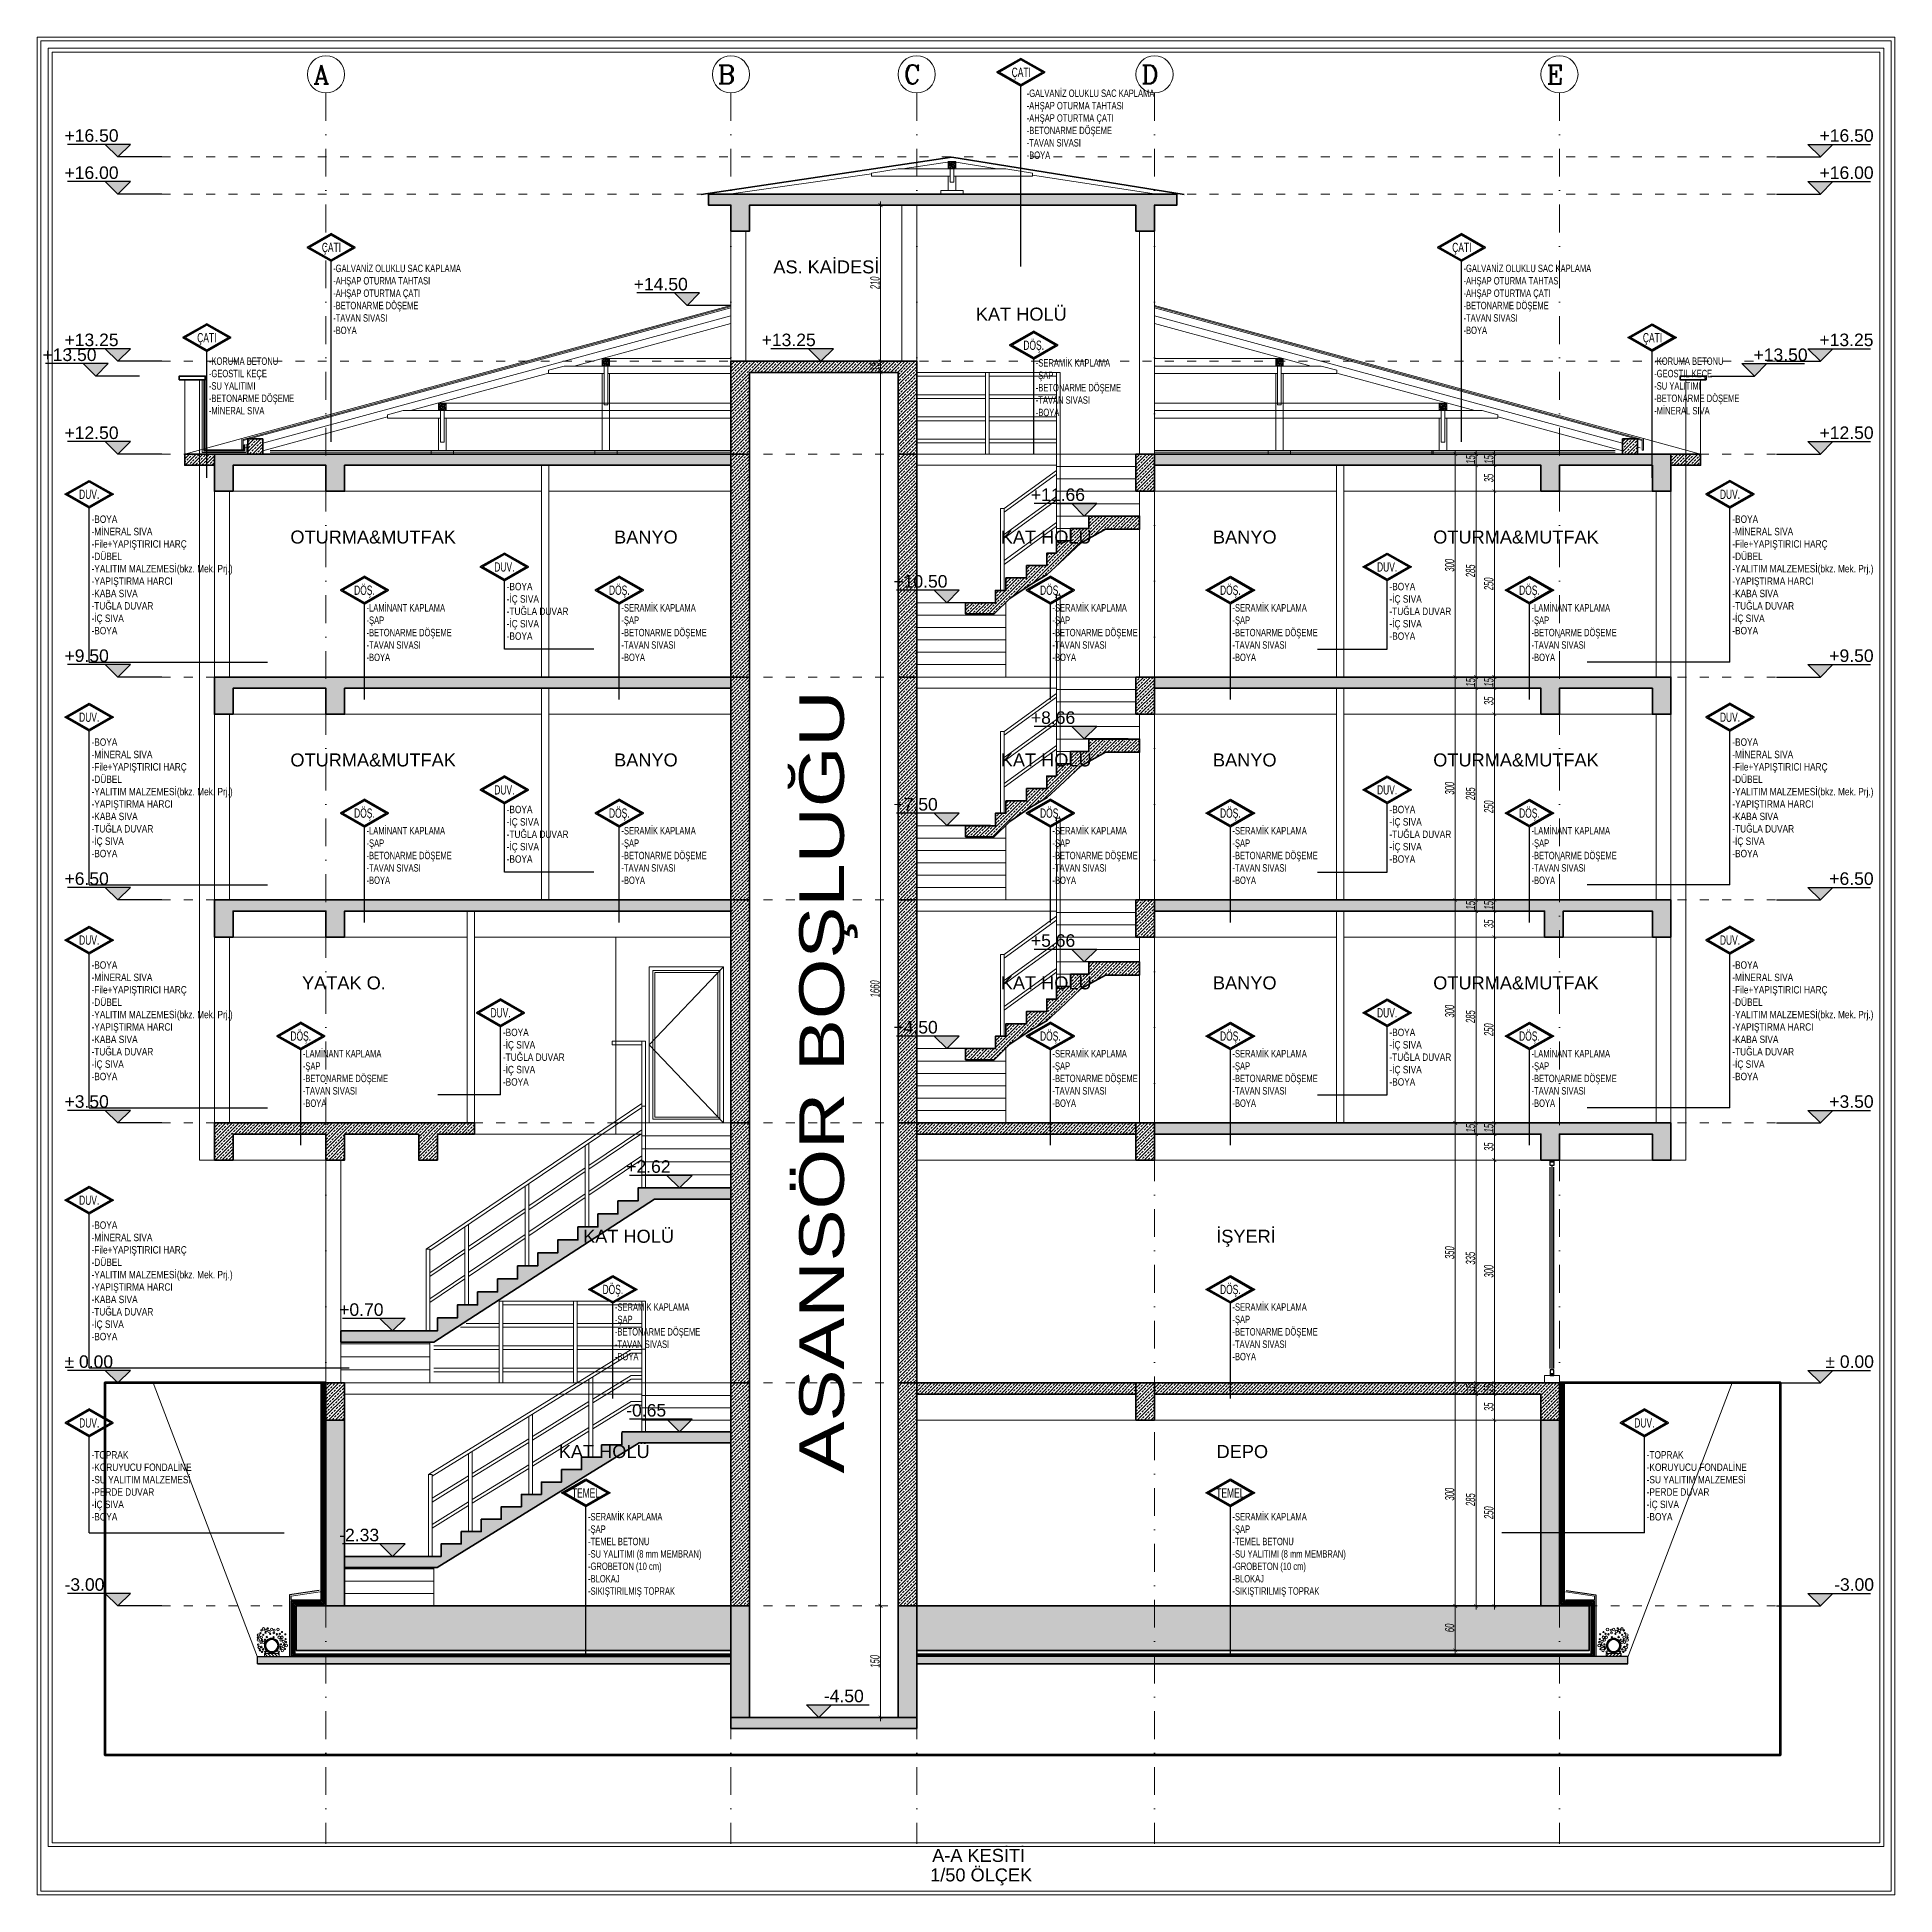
# Model space of a CAD drawing. Header units: millimetres. Extents: x -2145 to 33996, y -835 to 2363.
# Drawn here: x 23346 to 25846, y -835 to 1665 of the extents above; entities that cross this region are included whole.
import ezdxf
from ezdxf.enums import TextEntityAlignment as Align

# ---------------------------------------------------------------- set-up
doc = ezdxf.new("R2010")
doc.units = ezdxf.units.MM
for name, pattern in [('101_TA_921_251_SEC_500&200$0${ Origin Line }', [0]), ('ACAD_ISO03W100', [30, 12, -18]), ('DASHDOT', [1, 0.5, -0.25, 0, -0.25]), ('DASHED', [19.05, 12.7, -6.35]), ('DASHED2', [0.375, 0.25, -0.125])]:
    doc.linetypes.add(name, pattern=pattern)
for name, color, linetype, lineweight in [('0709_İZOLASYON_Isı', 24, 'BATTING', 5), ('arcCGDM_antet', 85, 'Continuous', 20), ('DA.Drenaj', 52, 'Continuous', 0), ('DA.Tarama', 253, 'Continuous', 0), ('görünüş 2', 253, 'Continuous', 9), ('m-sıva', 233, 'Continuous', 5), ('NET_AKS', 251, 'DASHDOT', 9), ('NET_AKS_YAZI', 31, 'DASHDOT', 9), ('NET_CATI_KAPLAMA', 254, 'Continuous', 13), ('NET_CATI_TASIYICI', 252, 'Continuous', 9), ('NET_DUVAR', 150, 'Continuous', 18), ('NET_GORUNUS_AKS', 9, 'ACAD_ISO03W100', 9), ('NET_GORUNUS_DOGRAMA', 32, 'Continuous', 5), ('NET_GÖRÜNÜŞ_İNCE', 55, 'Continuous', 9), ('NET_KESİT_KOT', 104, 'Continuous', 25), ('NET_KOLON_TARAMA', 8, 'Continuous', 0), ('NET_TAŞIYICI', 1, 'Continuous', 35), ('NET_TOPRAK', 27, 'Continuous', 70), ('NET_YAZI', 7, 'Continuous', 5), ('NET_ÖLÇÜ İÇ', 54, 'Continuous', 9), ('SIVA', 105, 'Continuous', 0), ('T-INCE', 254, 'Continuous', 0), ('T_INCE', 63, 'Continuous', 0), ('TAŞIYICI BA', 2, 'Continuous', 0), ('UM-YALITIM SU', 122, 'DASHED2', 15)]:
    doc.layers.add(name, color=color, linetype=linetype, lineweight=lineweight)
for name, color, linetype in [('HATCH-BETON @ 1', 9, 'Continuous'), ('KAPLA-DİĞER', 183, 'Continuous'), ('KAPLA-SIVA', 63, 'Continuous'), ('m_doğrama_aluminyum', 105, 'Continuous'), ('NET_YAZI_KATMAN', 212, 'Continuous'), ('TAŞIYICI-BETON', 30, 'Continuous'), ('text', 7, 'Continuous'), ('YALITIM-SU', 163, 'Continuous')]:
    doc.layers.add(name, color=color, linetype=linetype)
doc.styles.add('A-arial', font='arial.ttf')
doc.styles.add('ARIALTR', font='arial.ttf', dxfattribs={"width": 0.8, "height": 22.5})
doc.styles.add('BODRUM', font='swisscl.ttf', dxfattribs={"width": 0.8, "oblique": 5})
doc.styles.add('MAHAL', font='swisse.ttf', dxfattribs={"width": 0.8})
doc.styles.get("Standard").update_dxf_attribs({"font": 'arial.ttf'})
doc.styles.add('TAks_2', font='ROMANC', dxfattribs={"height": 5})
doc.linetypes.add('BATTING', pattern='A,0.00254,-2.54,[134,ltypeshp.shx,S=2.54,R=0,X=-2.54,Y=0],-5.08,[134,ltypeshp.shx,S=2.54,R=180,X=2.54,Y=0],-2.54', length=10.16254)
doc.linetypes.add('FENCELINE2', pattern='A,0.25,-0.1,[132,ltypeshp.shx,S=0.1,R=0,X=-0.1,Y=0],-0.1,1', length=1.45)
doc.dimstyles.new('olcu-50', dxfattribs={"dimscale": 0, "dimtxt": 12.5, "dimasz": 5, "dimexe": 10, "dimexo": 10, "dimgap": 1, "dimtad": 1, "dimdec": 1, "dimzin": 12, "dimtxsty": 'BODRUM', "dimblk": 'ARCHTICK', "dimcen": 8, "dimdle": 5, "dimclrd": 256, "dimclre": 256, "dimclrt": 256, "dimadec": 0, "dimazin": 2, "dimtfac": 1, "dimtdec": 1, "dimtix": 1, "dimtmove": 0, "dimatfit": 3, "dimldrblk": 'ARCHTICK', "dimfxl": 15, "dimfxlon": 1, "dimlwd": -1, "dimlwe": -1, "dimarcsym": 0})
pattern_1 = [(45, (-25702.658, -376.2804), (-4.490128, 4.490128), []), (45, (-25698.168, -376.2804), (-4.490128, 4.490128), [3.175, -1.5875])]
pattern_2 = [(45, (-25574.614, -504.1625), (-4.490128, 4.490128), []), (45, (-25570.124, -504.1625), (-4.490128, 4.490128), [3.175, -1.5875])]
pattern_3 = [(45, (-25702.658, -376.2804), (-4.490128, 4.490128), []), (45, (-25698.168, -376.2804), (-4.490128, 4.490128), [3.175, -1.5875])]
pattern_4 = [(45, (-25702.658, 23.7196), (-4.490128, 4.490128), []), (45, (-25698.168, 23.7196), (-4.490128, 4.490128), [3.175, -1.5875])]
pattern_5 = [(45, (-158.044, 177.882), (-4.490128, 4.490128), []), (45, (-153.5536, 177.882), (-4.490128, 4.490128), [3.175, -1.5875])]
pattern_6 = [(45, (-158.044, 127.882), (-4.490128, 4.490128), []), (45, (-153.5536, 127.882), (-4.490128, 4.490128), [3.175, -1.5875])]
pattern_7 = [(135, (7250.0324, -12790.4822), (2.12132034, 2.12132034), [5, -1]), (135, (7251.4466, -12790.4822), (2.12132034, 2.12132034), [3, -0.75, 1.5, -0.75]), (135, (7253.2143, -12790.8357), (2.12132034, 2.12132034), [5, -1])]
pattern_8 = [(135, (7470.1744, -12730.4822), (2.12132034, 2.12132034), [5, -1]), (135, (7471.5886, -12730.4822), (2.12132034, 2.12132034), [3, -0.75, 1.5, -0.75]), (135, (7473.3563, -12730.8357), (2.12132034, 2.12132034), [5, -1])]

msp = doc.modelspace()

# ---------------------------------------------------------------- texts
at = {"layer": 'NET_AKS_YAZI', "linetype": 'Continuous', "style": 'TAks_2'}
for s, p in [('A', (23728.4, 1615.21)), ('B', (24273.4, 1615.21)), ('C', (24523.4, 1615.21)), ('D', (24843.4, 1615.21)), ('E', (25388.4, 1615.21))]:
    msp.add_text(s, height=25, dxfattribs=at).set_placement(p, align=Align.MIDDLE_CENTER)
at = {"layer": 'NET_YAZI', "style": 'ARIALTR', "width": 1.25}
msp.add_text('ASANSÖR BOŞLUĞU', height=60, rotation=90, dxfattribs=at).set_placement((24431.67, -267.5))
at = {"layer": 'NET_YAZI_KATMAN', "char_height": 10, "style": 'ARIALTR'}
for s, insert, width, attachment_point in [('{\\W0.7; -GALVANİZ OLUKLU SAC KAPLAMA\\P -AHŞAP OTURMA TAHTASI\\P -AHŞAP OTURTMA ÇATI\\P -BETONARME DÖŞEME\\P -TAVAN SIVASI\\P -BOYA}', (24674.83, 1594.82), 198.3429, 1), ('{\\W0.7; -GALVANİZ OLUKLU SAC KAPLAMA\\P -AHŞAP OTURMA TAHTASI\\P -AHŞAP OTURTMA ÇATI\\P -BETONARME DÖŞEME\\P -TAVAN SIVASI\\P -BOYA}', (23741.5, 1359.15), 203.3429, 1), ('{\\W0.7; -GALVANİZ OLUKLU SAC KAPLAMA\\P -AHŞAP OTURMA TAHTASI\\P -AHŞAP OTURTMA ÇATI\\P -BETONARME DÖŞEME\\P -TAVAN SIVASI\\P -BOYA}', (25262.67, 1359.15), 203.3429, 1), ('{\\W0.7; -KORUMA BETONU\\P -GEOSTIL KEÇE\\P -SU YALITIMI\\P -BETONARME DÖŞEME\\P -MİNERAL SIVA}', (23574.28, 1234.31), 175.9908, 1), ('{\\W0.7; -SERAMİK KAPLAMA\\P -ŞAP\\P -BETONARME DÖŞEME\\P -TAVAN SIVASI\\P -BOYA}', (24687.05, 1231.97), 203.3429, 1), ('{\\W0.7; -KORUMA BETONU\\P -GEOSTIL KEÇE\\P -SU YALITIMI\\P -BETONARME DÖŞEME\\P -MİNERAL SIVA}', (25519.28, 1234.31), 175.9908, 1), (' -TOPRAK\\P -KORUYUCU FONDALİNE\\P -SU YALITIM MALZEMESİ\\P -PERDE DUVAR\\P -İÇ SIVA\\P -BOYA', (23416.04, -331.03), 175.9908, 7), (' -TOPRAK\\P -KORUYUCU FONDALİNE\\P -SU YALITIM MALZEMESİ\\P -PERDE DUVAR\\P -İÇ SIVA\\P -BOYA', (25508.86, -331.03), 175.9908, 7), ('{\\W0.7; -SERAMİK KAPLAMA\\P -ŞAP\\P -TEMEL BETONU\\P -SU YALITIMI (8 mm MEMBRAN)\\P -GROBETON (10 cm)\\P -BLOKAJ\\P -SIKIŞTIRILMIŞ TOPRAK}', (24084.5, -433.94), 175.9908, 7), ('{\\W0.7; -SERAMİK KAPLAMA\\P -ŞAP\\P -TEMEL BETONU\\P -SU YALITIMI (8 mm MEMBRAN)\\P -GROBETON (10 cm)\\P -BLOKAJ\\P -SIKIŞTIRILMIŞ TOPRAK}', (24951.7, -433.94), 175.9908, 7)]:
    msp.add_mtext(s, dxfattribs=dict(at, insert=insert, width=width, attachment_point=attachment_point))
at = {"layer": 'text', "linetype": 'Continuous', "char_height": 17.5, "attachment_point": 2, "line_spacing_factor": 0.9}
for s, insert, width in [('AS. KAİDESİ', (24408.01, 1364.9), 180), ('KAT HOLÜ', (24670.36, 1301.32), 180), ('KAT HOLÜ', (24109.06, -229.34), 180), ('DEPO', (24967.85, -229.34), 180), ('\\A1;A-A KESİTİ\\P 1/50 ÖLÇEK', (24612.97, -772.85), 396.5028)]:
    msp.add_mtext(s, dxfattribs=dict(at, insert=insert, width=width))

# ---------------------------------------------------------------- blocks, each defined once
blk = doc.blocks.new('*U105')
blk.add_line((0, 0), (0, 128.3))
at = {"ltscale": 150}
for points in [[(32.8, 147), (0, 128.3), (-32.8, 147), (0, 165.8)], [(30.9, 147), (0, 129.4), (-30.9, 147), (0, 164.7)]]:
    blk.add_lwpolyline(points, close=True, dxfattribs=at)
blk.add_lwpolyline([(29, 147), (0, 130.5), (-29, 147), (0, 163.6), (29, 147)], dxfattribs=at)
at = {"style": 'MAHAL', "width": 0.65}
blk.add_attdef('POZ', text='', height=12.5, dxfattribs=at).set_placement((0, 147), align=Align.MIDDLE_CENTER)
blk = doc.blocks.new('*U107')
blk.add_line((0, 0), (0, 207))
at = {"ltscale": 150}
for points in [[(32.8, 225.8), (0, 207), (-32.8, 225.8), (0, 244.5)], [(30.9, 225.8), (0, 208.1), (-30.9, 225.8), (0, 243.4)]]:
    blk.add_lwpolyline(points, close=True, dxfattribs=at)
blk.add_lwpolyline([(29, 225.8), (0, 209.2), (-29, 225.8), (0, 242.4), (29, 225.8)], dxfattribs=at)
at = {"style": 'MAHAL', "width": 0.65}
blk.add_attdef('POZ', text='', height=12.5, dxfattribs=at).set_placement((0, 225.8), align=Align.MIDDLE_CENTER)
blk = doc.blocks.new('*U106')
blk.add_line((0, 0), (0, 91.9))
at = {"ltscale": 150}
for points in [[(32.8, 110.6), (0, 91.9), (-32.8, 110.6), (0, 129.3)], [(30.9, 110.6), (0, 92.9), (-30.9, 110.6), (0, 128.3)]]:
    blk.add_lwpolyline(points, close=True, dxfattribs=at)
blk.add_lwpolyline([(29, 110.6), (0, 94), (-29, 110.6), (0, 127.2), (29, 110.6)], dxfattribs=at)
at = {"style": 'MAHAL', "width": 0.65}
blk.add_attdef('POZ', text='', height=12.5, dxfattribs=at).set_placement((0, 110.6), align=Align.MIDDLE_CENTER)
blk = doc.blocks.new('A$C5e66993a')
at = {"layer": 'NET_KOLON_TARAMA'}
h = blk.add_hatch(dxfattribs=at)
h.set_pattern_fill('ANSI33', color=256)
h.set_pattern_definition(pattern_1)
h.paths.add_polyline_path([(-1265, -15), (-1785, -15), (-1785, -50), (-1810, -50), (-1810, -15), (-1935, -15), (-1935, -50), (-1960, -50), (-1960, 0), (-1265, 0)])
h = blk.add_hatch(dxfattribs=at)
h.set_pattern_fill('ANSI33', color=256)
h.set_pattern_definition(pattern_1)
h.paths.add_polyline_path([(-1265, 0), (-1240, 0), (-1240, -300), (-1265, -300)])
h = blk.add_hatch(dxfattribs=at)
h.set_pattern_fill('ANSI33', color=256)
h.set_pattern_definition(pattern_1)
h.paths.add_polyline_path([(-1040, 0), (-1015, 0), (-1015, -300), (-1040, -300)])
h = blk.add_hatch(dxfattribs=at)
h.set_pattern_fill('ANSI33', color=256)
h.set_pattern_definition([(45, (-25727.658, -376.2804), (-4.490128, 4.490128), []), (45, (-25723.168, -376.2804), (-4.490128, 4.490128), [3.175, -1.5875])])
h.paths.add_polyline_path([(-695, 0), (-720, 0), (-720, -50), (-695, -50)])
h = blk.add_hatch(dxfattribs=at)
h.set_pattern_fill('ANSI33', color=256)
h.set_pattern_definition(pattern_1)
h.paths.add_polyline_path([(-695, -15), (-175, -15), (-175, -50), (-150, -50), (-150, -15), (-25, -15), (-25, -50), (0, -50), (0, 0), (-695, 0)])
h = blk.add_hatch(dxfattribs=at)
h.set_pattern_fill('ANSI33', color=256)
h.set_pattern_definition(pattern_2)
h.paths.add_polyline_path([(-910.8, -215), (-949.2, -215), (-949.2, -200), (-909, -200), (-909, -183.3), (-895, -183.3), (-895, -166.6), (-867, -166.6), (-867, -150), (-840, -150), (-840, -133.3), (-827, -133.3), (-827, -116.6), (-807.9, -116.6), (-807.9, -100), (-783.2, -100), (-783.2, -83.4), (-715, -83.4), (-715, -101.1), (-761, -101.1), (-793.7, -119.3), (-822.6, -146.9), (-839.4, -162.1), (-862.1, -175.7), (-889.6, -194.2)])
at = {"layer": 'NET_DUVAR'}
for p, q in [((-1520, -15), (-1520, -300)), ((-1520, -15), (-1520, -300)), ((-1510, -15), (-1510, -300)), ((-1510, -15), (-1510, -300)), ((-450, -15), (-450, -300)), ((-440, -15), (-440, -300)), ((-1960, -50), (-1960, -300)), ((-1940, -50), (-1940, -300)), ((-695, -50), (-695, -300)), ((-20, -50), (-20, -300)), ((0, -50), (0, -300)), ((-715, -50), (-715, -300))]:
    blk.add_line(p, q, dxfattribs=at)
at = {"layer": 'NET_GÖRÜNÜŞ_İNCE'}
for p, q in [((-897.1, -73.3), (-827, -22)), ((-897.1, -78.3), (-827, -27)), ((-897.1, -108.3), (-827, -57)), ((-897.1, -113.3), (-827, -62)), ((-897.1, -143.3), (-827, -92)), ((-897.1, -148.3), (-827, -97))]:
    blk.add_line(p, q, dxfattribs=at)
for points in [[(-827, -116.6), (-822, -116.6), (-822, 110), (-827, 110)], [(-902.1, -183.3), (-897.1, -183.3), (-897.1, -73.3), (-902.1, -73.3)]]:
    blk.add_lwpolyline(points, close=True, dxfattribs=at)
at = {"layer": 'NET_TAŞIYICI'}
for points in [[(-1265, -15), (-1785, -15), (-1785, -50), (-1810, -50), (-1810, -15), (-1935, -15), (-1935, -50), (-1960, -50), (-1960, 0), (-1265, 0)], [(-1265, 0), (-1240, 0), (-1240, -300), (-1265, -300)], [(-1040, 0), (-1015, 0), (-1015, -300), (-1040, -300)], [(-695, 0), (-720, 0), (-720, -50), (-695, -50)], [(-695, -15), (-175, -15), (-175, -50), (-150, -50), (-150, -15), (-25, -15), (-25, -50), (0, -50), (0, 0), (-695, 0)], [(-910.8, -215), (-949.2, -215), (-949.2, -200), (-909, -200), (-909, -183.3), (-895, -183.3), (-895, -166.6), (-867, -166.6), (-867, -150), (-840, -150), (-840, -133.3), (-827, -133.3), (-827, -116.6), (-807.9, -116.6), (-807.9, -100), (-783.2, -100), (-783.2, -83.4), (-715, -83.4), (-715, -101.1), (-761, -101.1), (-793.7, -119.3), (-822.6, -146.9), (-839.4, -162.1), (-862.1, -175.7), (-889.6, -194.2)]]:
    blk.add_lwpolyline(points, close=True, dxfattribs=at)
at = {"layer": 'NET_YAZI_KATMAN'}
for p, q in [((-1449.6, -262.4), (-1569.9, -262.4)), ((-475.4, -262.4), (-381.9, -262.4)), ((-2128.6, -279.8), (-1888.7, -279.8)), ((79.5, -279.8), (-112.9, -279.8))]:
    blk.add_line(p, q, dxfattribs=at)
at = {"layer": 'NET_ÖLÇÜ İÇ'}
for points in [[(-1980, -300), (-1980, 0)], [(20, -300), (20, 0)]]:
    blk.add_lwpolyline(points, dxfattribs=at)
at = {"layer": 'T-INCE'}
for p, q in [((-720, 0), (-827, 0)), ((-827, 0), (-827, -123.5)), ((-720, -16.7), (-827, -16.7)), ((-1935, -50), (-1810, -50)), ((-1785, -50), (-1520, -50)), ((-1510, -50), (-1265, -50)), ((-720, -33.3), (-827, -33.3)), ((-450, -50), (-695, -50)), ((-175, -50), (-440, -50)), ((-25, -50), (-150, -50)), ((-720, -50), (-827, -50)), ((-715, -66.7), (-827, -66.7)), ((-783.2, -83.4), (-827, -83.4)), ((-807.9, -100), (-827, -100)), ((-949.2, -200), (-1015, -200)), ((-895, -199.5), (-895, -300)), ((-1015, -216.7), (-895, -216.7)), ((-1015, -233.3), (-895, -233.3)), ((-1015, -250), (-895, -250)), ((-1015, -266.7), (-895, -266.7)), ((-1015, -283.3), (-895, -283.3)), ((-1015, -300), (-895, -300))]:
    blk.add_line(p, q, dxfattribs=at)
for points in [[(-1015, 0), (-827, 0)], [(-1015, -15), (-827, -15)]]:
    blk.add_lwpolyline(points, dxfattribs=at)
at = {"layer": 'NET_YAZI_KATMAN', "xscale": 1.000033247630419, "yscale": 1.000033247630419, "zscale": 1.000033247630419}
for name, p, values in [('*U107', (-2128.6, -279.8), {'POZ': 'DUV.'}), ('*U106', (-381.9, -262.4), {'POZ': 'DUV.'}), ('*U105', (-592.9, -330.1), {'POZ': 'DÖŞ.'}), ('*U105', (-190.4, -330.1), {'POZ': 'DÖŞ.'})]:
    blk.add_blockref(name, p, dxfattribs=at).add_auto_attribs(values)
at = {"layer": 'NET_YAZI_KATMAN'}
ref = blk.add_blockref('*U107', (79.5, -279.8), dxfattribs=dict(at, xscale=-1.000033247630419, yscale=1.000033247630419, zscale=1.000033247630419))
ref.add_attrib('POZ', 'DUV.', dxfattribs={"layer": '0', "height": 12.5, "style": 'MAHAL', "width": 0.65}).set_placement((79.5, -54), align=Align.MIDDLE_CENTER)
ref = blk.add_blockref('*U106', (-1569.9, -262.4), dxfattribs=dict(at, xscale=-1.000033247630419, yscale=1.000033247630419, zscale=1.000033247630419))
ref.add_attrib('POZ', 'DUV.', dxfattribs={"layer": '0', "height": 12.5, "style": 'MAHAL', "width": 0.65}).set_placement((-1569.9, -151.8), align=Align.MIDDLE_CENTER)
ref = blk.add_blockref('*U105', (-1758.2, -330.1), dxfattribs=dict(at, xscale=-1.000033247630419, yscale=1.000033247630419, zscale=1.000033247630419))
ref.add_attrib('POZ', 'DÖŞ.', dxfattribs={"layer": '0', "height": 12.5, "style": 'MAHAL', "width": 0.65}).set_placement((-1758.2, -183.1), align=Align.MIDDLE_CENTER)
ref = blk.add_blockref('*U105', (-1415.2, -330.1), dxfattribs=dict(at, xscale=-1.000033247630419, yscale=1.000033247630419, zscale=1.000033247630419))
ref.add_attrib('POZ', 'DÖŞ.', dxfattribs={"layer": '0', "height": 12.5, "style": 'MAHAL', "width": 0.65}).set_placement((-1415.2, -183.1), align=Align.MIDDLE_CENTER)
ref = blk.add_blockref('*U105', (-835.1, -330.1), dxfattribs=dict(at, xscale=-1.000033247630419, yscale=1.000033247630419, zscale=1.000033247630419))
ref.add_attrib('POZ', 'DÖŞ.', dxfattribs={"layer": '0', "height": 12.5, "style": 'MAHAL', "width": 0.65}).set_placement((-835.1, -183.1), align=Align.MIDDLE_CENTER)
at = {"layer": 'NET_YAZI_KATMAN', "char_height": 10, "attachment_point": 1, "style": 'ARIALTR'}
for s, insert, width in [(' -BOYA\\P -MİNERAL SIVA\\P -File+YAPIŞTIRICI HARÇ\\P -DÜBEL\\P -YALITIM MALZEMESİ(bkz. Mek. Prj.)\\P -YAPIŞTIRMA HARCI\\P -KABA SIVA\\P -TUĞLA DUVAR\\P -İÇ SIVA\\P -BOYA', (-2128.6, -82.5), 193.343), (' -BOYA\\P -MİNERAL SIVA\\P -File+YAPIŞTIRICI HARÇ\\P -DÜBEL\\P -YALITIM MALZEMESİ(bkz. Mek. Prj.)\\P -YAPIŞTIRMA HARCI\\P -KABA SIVA\\P -TUĞLA DUVAR\\P -İÇ SIVA\\P -BOYA', (79.5, -82.5), 203.343), (' -BOYA\\P -İÇ SIVA\\P -TUĞLA DUVAR\\P -İÇ SIVA\\P -BOYA', (-1569.9, -173.2), 203.343), (' -BOYA\\P -İÇ SIVA\\P -TUĞLA DUVAR\\P -İÇ SIVA\\P -BOYA', (-381.9, -173.2), 203.343), ('{\\W0.7; -LAMİNANT KAPLAMA\\P -ŞAP\\P -BETONARME DÖŞEME\\P -TAVAN SIVASI\\P -BOYA}', (-1758.2, -201.8), 203.343), ('{\\W0.7; -SERAMİK KAPLAMA\\P -ŞAP\\P -BETONARME DÖŞEME\\P -TAVAN SIVASI\\P -BOYA}', (-1415.2, -201.8), 203.343), ('{\\W0.7; -SERAMİK KAPLAMA\\P -ŞAP\\P -BETONARME DÖŞEME\\P -TAVAN SIVASI\\P -BOYA}', (-835.1, -201.8), 203.343), ('{\\W0.7; -SERAMİK KAPLAMA\\P -ŞAP\\P -BETONARME DÖŞEME\\P -TAVAN SIVASI\\P -BOYA}', (-592.9, -201.8), 203.343), ('{\\W0.7; -LAMİNANT KAPLAMA\\P -ŞAP\\P -BETONARME DÖŞEME\\P -TAVAN SIVASI\\P -BOYA}', (-190.4, -201.8), 203.343)]:
    blk.add_mtext(s, dxfattribs=dict(at, insert=insert, width=width))
at = {"layer": 'text', "linetype": 'Continuous', "char_height": 17.5, "attachment_point": 2, "line_spacing_factor": 0.9}
for s, insert, width in [('KAT HOLÜ', (-840.7, -102.8), 188.275), ('OTURMA&MUTFAK', (-1746.5, -102.8), 180), ('BANYO', (-1379.4, -102.8), 180), ('BANYO', (-573.5, -102.8), 180), ('OTURMA&MUTFAK', (-208.5, -102.8), 180)]:
    blk.add_mtext(s, dxfattribs=dict(at, insert=insert, width=width))
blk = doc.blocks.new('A$Cfb3bce43')
at = {"layer": 'NET_KOLON_TARAMA'}
h = blk.add_hatch(dxfattribs=at)
h.set_pattern_fill('ANSI33', color=256)
h.set_pattern_definition(pattern_3)
h.paths.add_polyline_path([(-695, 0), (-720, 0), (-720, -50), (-695, -50)])
h = blk.add_hatch(dxfattribs=at)
h.set_pattern_fill('ANSI33', color=256)
h.set_pattern_definition(pattern_3)
h.paths.add_polyline_path([(-695, -15), (-170, -15), (-170, -50), (-145, -50), (-145, -15), (-25, -15), (-25, -50), (0, -50), (0, 0), (-695, 0)])
h = blk.add_hatch(dxfattribs=at)
h.set_pattern_fill('ANSI33', color=256)
h.set_pattern_definition(pattern_3)
h.paths.add_polyline_path([(-1265, -15), (-1785, -15), (-1785, -50), (-1810, -50), (-1810, -15), (-1935, -15), (-1935, -50), (-1960, -50), (-1960, 0), (-1265, 0)])
h = blk.add_hatch(dxfattribs=at)
h.set_pattern_fill('ANSI33', color=256)
h.set_pattern_definition(pattern_3)
h.paths.add_polyline_path([(-1265, 0), (-1240, 0), (-1240, -300), (-1265, -300)])
h = blk.add_hatch(dxfattribs=at)
h.set_pattern_fill('ANSI33', color=256)
h.set_pattern_definition(pattern_3)
h.paths.add_polyline_path([(-1040, 0), (-1015, 0), (-1015, -300), (-1040, -300)])
h = blk.add_hatch(dxfattribs=at)
h.set_pattern_fill('ANSI33', color=256)
h.set_pattern_definition(pattern_2)
h.paths.add_polyline_path([(-910.8, -215), (-949.2, -215), (-949.2, -200), (-909, -200), (-909, -183.3), (-895, -183.3), (-895, -166.6), (-867, -166.6), (-867, -150), (-840, -150), (-840, -133.3), (-827, -133.3), (-827, -116.6), (-807.9, -116.6), (-807.9, -100), (-783.2, -100), (-783.2, -83.4), (-715, -83.4), (-715, -101.1), (-761, -101.1), (-793.7, -119.3), (-822.6, -146.9), (-839.4, -162.1), (-862.1, -175.7), (-889.6, -194.2)])
at = {"layer": 'NET_DUVAR'}
for p, q in [((-1620, -15), (-1620, -300)), ((-1620, -15), (-1620, -300)), ((-1610, -15), (-1610, -300)), ((-1610, -15), (-1610, -300)), ((-450, -15), (-450, -300)), ((-440, -15), (-440, -300)), ((-1960, -50), (-1960, -300)), ((-1940, -50), (-1940, -300)), ((-715, -50), (-715, -300)), ((-695, -50), (-695, -300)), ((-20, -50), (-20, -300)), ((0, -50), (0, -300))]:
    blk.add_line(p, q, dxfattribs=at)
at = {"layer": 'NET_GORUNUS_DOGRAMA'}
for points in [[(-1375, -90), (-1275, -90), (-1275, -300), (-1375, -300)], [(-1370, -95), (-1280, -95), (-1280, -295), (-1370, -295)], [(-1367.2, -97.8), (-1282.8, -97.8), (-1282.8, -292.2), (-1367.2, -292.2)]]:
    blk.add_lwpolyline(points, close=True, dxfattribs=at)
at = {"layer": 'NET_GÖRÜNÜŞ_İNCE'}
for p, q in [((-897.1, -73.3), (-827, -22)), ((-897.1, -78.3), (-827, -27)), ((-897.1, -108.3), (-827, -57)), ((-897.1, -113.3), (-827, -62)), ((-897.1, -143.3), (-827, -92)), ((-897.1, -148.3), (-827, -97))]:
    blk.add_line(p, q, dxfattribs=at)
for points in [[(-827, -116.6), (-822, -116.6), (-822, 110), (-827, 110)], [(-902.1, -183.3), (-897.1, -183.3), (-897.1, -73.3), (-902.1, -73.3)]]:
    blk.add_lwpolyline(points, close=True, dxfattribs=at)
at = {"layer": 'NET_TAŞIYICI'}
for points in [[(-695, 0), (-720, 0), (-720, -50), (-695, -50)], [(-695, -15), (-170, -15), (-170, -50), (-145, -50), (-145, -15), (-25, -15), (-25, -50), (0, -50), (0, 0), (-695, 0)], [(-1265, -15), (-1785, -15), (-1785, -50), (-1810, -50), (-1810, -15), (-1935, -15), (-1935, -50), (-1960, -50), (-1960, 0), (-1265, 0)], [(-1265, 0), (-1240, 0), (-1240, -300), (-1265, -300)], [(-1040, 0), (-1015, 0), (-1015, -300), (-1040, -300)], [(-910.8, -215), (-949.2, -215), (-949.2, -200), (-909, -200), (-909, -183.3), (-895, -183.3), (-895, -166.6), (-867, -166.6), (-867, -150), (-840, -150), (-840, -133.3), (-827, -133.3), (-827, -116.6), (-807.9, -116.6), (-807.9, -100), (-783.2, -100), (-783.2, -83.4), (-715, -83.4), (-715, -101.1), (-761, -101.1), (-793.7, -119.3), (-822.6, -146.9), (-839.4, -162.1), (-862.1, -175.7), (-889.6, -194.2)]]:
    blk.add_lwpolyline(points, close=True, dxfattribs=at)
at = {"layer": 'NET_YAZI_KATMAN'}
for p, q in [((-1575, -262.4), (-1659.4, -262.4)), ((-475.4, -262.4), (-381.9, -262.4)), ((-2128.6, -279.8), (-1888.7, -279.8)), ((79.5, -279.8), (-112.9, -279.8))]:
    blk.add_line(p, q, dxfattribs=at)
at = {"layer": 'T-INCE'}
for p, q in [((-720, 0), (-827, 0)), ((-827, 0), (-827, -123.5)), ((-720, -16.7), (-827, -16.7)), ((-1935, -50), (-1810, -50)), ((-1785, -50), (-1620, -50)), ((-1610, -50), (-1265, -50)), ((-720, -33.3), (-827, -33.3)), ((-450, -50), (-695, -50)), ((-170, -50), (-440, -50)), ((-25, -50), (-145, -50)), ((-720, -50), (-827, -50)), ((-715, -66.7), (-827, -66.7)), ((-783.2, -83.4), (-827, -83.4)), ((-807.9, -100), (-827, -100)), ((-949.2, -200), (-1015, -200)), ((-895, -199.5), (-895, -300)), ((-1015, -216.7), (-895, -216.7)), ((-1015, -233.3), (-895, -233.3)), ((-1015, -250), (-895, -250)), ((-1015, -266.7), (-895, -266.7)), ((-1015, -283.3), (-895, -283.3)), ((-1015, -300), (-895, -300))]:
    blk.add_line(p, q, dxfattribs=at)
for points in [[(20, -300), (20, 0)], [(-1980, -300), (-1980, 0)], [(-1015, 0), (-827, 0)], [(-1015, -15), (-827, -15)]]:
    blk.add_lwpolyline(points, dxfattribs=at)
at = {"layer": 'T-INCE', "linetype": '101_TA_921_251_SEC_500&200$0${ Origin Line }'}
blk.add_lwpolyline([(-1275, -90), (-1375, -195), (-1275, -300)], dxfattribs=at)
at = {"layer": 'NET_YAZI_KATMAN', "xscale": 1.000033247630419, "yscale": 1.000033247630419, "zscale": 1.000033247630419}
for name, p, values in [('*U107', (-2128.6, -279.8), {'POZ': 'DUV.'}), ('*U106', (-381.9, -262.4), {'POZ': 'DUV.'}), ('*U105', (-592.9, -330.1), {'POZ': 'DÖŞ.'}), ('*U105', (-190.4, -330.1), {'POZ': 'DÖŞ.'})]:
    blk.add_blockref(name, p, dxfattribs=at).add_auto_attribs(values)
at = {"layer": 'NET_YAZI_KATMAN'}
ref = blk.add_blockref('*U107', (79.5, -279.8), dxfattribs=dict(at, xscale=-1.000033247630419, yscale=1.000033247630419, zscale=1.000033247630419))
ref.add_attrib('POZ', 'DUV.', dxfattribs={"layer": '0', "height": 12.5, "style": 'MAHAL', "width": 0.65}).set_placement((79.5, -54), align=Align.MIDDLE_CENTER)
ref = blk.add_blockref('*U106', (-1575, -262.4), dxfattribs=dict(at, xscale=-1.000033247630419, yscale=1.000033247630419, zscale=1.000033247630419))
ref.add_attrib('POZ', 'DUV.', dxfattribs={"layer": '0', "height": 12.5, "style": 'MAHAL', "width": 0.65}).set_placement((-1575, -151.8), align=Align.MIDDLE_CENTER)
ref = blk.add_blockref('*U105', (-1843.9, -330.1), dxfattribs=dict(at, xscale=-1.000033247630419, yscale=1.000033247630419, zscale=1.000033247630419))
ref.add_attrib('POZ', 'DÖŞ.', dxfattribs={"layer": '0', "height": 12.5, "style": 'MAHAL', "width": 0.65}).set_placement((-1843.9, -183.1), align=Align.MIDDLE_CENTER)
ref = blk.add_blockref('*U105', (-835.1, -330.1), dxfattribs=dict(at, xscale=-1.000033247630419, yscale=1.000033247630419, zscale=1.000033247630419))
ref.add_attrib('POZ', 'DÖŞ.', dxfattribs={"layer": '0', "height": 12.5, "style": 'MAHAL', "width": 0.65}).set_placement((-835.1, -183.1), align=Align.MIDDLE_CENTER)
at = {"layer": 'NET_YAZI_KATMAN', "char_height": 10, "attachment_point": 1, "style": 'ARIALTR'}
for s, insert, width in [(' -BOYA\\P -MİNERAL SIVA\\P -File+YAPIŞTIRICI HARÇ\\P -DÜBEL\\P -YALITIM MALZEMESİ(bkz. Mek. Prj.)\\P -YAPIŞTIRMA HARCI\\P -KABA SIVA\\P -TUĞLA DUVAR\\P -İÇ SIVA\\P -BOYA', (-2128.6, -82.5), 193.343), (' -BOYA\\P -MİNERAL SIVA\\P -File+YAPIŞTIRICI HARÇ\\P -DÜBEL\\P -YALITIM MALZEMESİ(bkz. Mek. Prj.)\\P -YAPIŞTIRMA HARCI\\P -KABA SIVA\\P -TUĞLA DUVAR\\P -İÇ SIVA\\P -BOYA', (79.5, -82.5), 203.343), (' -BOYA\\P -İÇ SIVA\\P -TUĞLA DUVAR\\P -İÇ SIVA\\P -BOYA', (-1575, -173.2), 203.343), (' -BOYA\\P -İÇ SIVA\\P -TUĞLA DUVAR\\P -İÇ SIVA\\P -BOYA', (-381.9, -173.2), 203.343), ('{\\W0.7; -LAMİNANT KAPLAMA\\P -ŞAP\\P -BETONARME DÖŞEME\\P -TAVAN SIVASI\\P -BOYA}', (-1843.9, -201.8), 203.343), ('{\\W0.7; -SERAMİK KAPLAMA\\P -ŞAP\\P -BETONARME DÖŞEME\\P -TAVAN SIVASI\\P -BOYA}', (-835.1, -201.8), 203.343), ('{\\W0.7; -SERAMİK KAPLAMA\\P -ŞAP\\P -BETONARME DÖŞEME\\P -TAVAN SIVASI\\P -BOYA}', (-592.9, -201.8), 203.343), ('{\\W0.7; -LAMİNANT KAPLAMA\\P -ŞAP\\P -BETONARME DÖŞEME\\P -TAVAN SIVASI\\P -BOYA}', (-190.4, -201.8), 203.343)]:
    blk.add_mtext(s, dxfattribs=dict(at, insert=insert, width=width))
at = {"layer": 'text', "linetype": 'Continuous', "char_height": 17.5, "attachment_point": 2, "line_spacing_factor": 0.9}
for s, insert, width in [('KAT HOLÜ', (-840.7, -102.8), 188.275), ('YATAK O.', (-1785.8, -102.8), 180), ('BANYO', (-573.5, -102.8), 180), ('OTURMA&MUTFAK', (-208.5, -102.8), 180)]:
    blk.add_mtext(s, dxfattribs=dict(at, insert=insert, width=width))
blk = doc.blocks.new('*U687')
at = {"layer": 'm_doğrama_aluminyum'}
for p, q in [((-290, 5), (-287.5, 0)), ((-290, 0), (-287.5, 5)), ((-2.5, 5), (0, 0)), ((-2.5, 0), (0, 5))]:
    blk.add_line(p, q, dxfattribs=at)
for points in [[(-287.5, 5), (-287.5, 0), (-290, 0), (-290, 5), (-287.5, 5)], [(-282.5, 5), (-282.5, 0), (-287.5, 0), (-287.5, 5), (-282.5, 5)], [(-7.5, 2.5), (-282.5, 2.5)], [(-9.5, 5), (-280.5, 5)], [(-9.5, 0), (-280.5, 0)], [(-7.5, 5), (-7.5, 0), (-2.5, 0), (-2.5, 5), (-7.5, 5)], [(-2.5, 5), (-2.5, 0), (0, 0), (0, 5), (-2.5, 5)]]:
    blk.add_lwpolyline(points, dxfattribs=at)
blk = doc.blocks.new('A$Cdcacacd3')
at = {"layer": 'NET_KOLON_TARAMA'}
h = blk.add_hatch(dxfattribs=at)
h.set_pattern_fill('ANSI33', color=256)
h.set_pattern_definition(pattern_4)
h.paths.add_polyline_path([(-1610, -15), (-1660, -15), (-1660, -50), (-1685, -50), (-1685, -15), (-1785, -15), (-1785, -50), (-1810, -50), (-1810, -15), (-1935, -15), (-1935, -50), (-1960, -50), (-1960, 0), (-1610, 0)])
h = blk.add_hatch(dxfattribs=at)
h.set_pattern_fill('ANSI33', color=256)
h.set_pattern_definition(pattern_4)
h.paths.add_polyline_path([(-1265, 0), (-1240, 0), (-1240, -350), (-1265, -350)])
h = blk.add_hatch(dxfattribs=at)
h.set_pattern_fill('ANSI33', color=256)
h.set_pattern_definition(pattern_4)
h.paths.add_polyline_path([(-1040, 0), (-1015, 0), (-1015, -350), (-1040, -350)])
h = blk.add_hatch(dxfattribs=at)
h.set_pattern_fill('ANSI33', color=256)
h.set_pattern_definition(pattern_4)
h.paths.add_polyline_path([(-720, -15), (-1015, -15), (-1015, 0), (-720, 0)])
h = blk.add_hatch(dxfattribs=at)
h.set_pattern_fill('ANSI33', color=256)
h.set_pattern_definition([(45, (-25727.658, 23.7196), (-4.490128, 4.490128), []), (45, (-25723.168, 23.7196), (-4.490128, 4.490128), [3.175, -1.5875])])
h.paths.add_polyline_path([(-695, 0), (-720, 0), (-720, -50), (-695, -50)])
h = blk.add_hatch(dxfattribs=at)
h.set_pattern_fill('ANSI33', color=256)
h.set_pattern_definition(pattern_4)
h.paths.add_polyline_path([(-695, -15), (-175, -15), (-175, -50), (-150, -50), (-150, -15), (-25, -15), (-25, -50), (0, -50), (0, 0), (-695, 0)])
h = blk.add_hatch(dxfattribs=at)
h.set_pattern_fill('ANSI33', color=256)
h.set_pattern_definition([(45, (-25579.614, -2338.848), (-4.490128, 4.490128), []), (45, (-25575.124, -2338.848), (-4.490128, 4.490128), [3.175, -1.5875])])
h.paths.add_polyline_path([(-1265, -87.5), (-1265, -102.5), (-1367.8, -102.5), (-1664.8, -295), (-1790, -295), (-1790, -280), (-1660, -280), (-1660, -262.5), (-1633, -262.5), (-1633, -245), (-1606, -245), (-1606, -227.5), (-1579, -227.5), (-1579, -210), (-1552, -210), (-1552, -192.5), (-1525, -192.5), (-1525, -175), (-1498, -175), (-1498, -157.5), (-1471, -157.5), (-1471, -140), (-1444, -140), (-1444, -122.5), (-1417, -122.5), (-1417, -105), (-1390, -105), (-1390, -87.5)])
at = {"layer": 'NET_DUVAR'}
for p, q in [((-1810, -50), (-1810, -350)), ((-1790, -50), (-1790, -350))]:
    blk.add_line(p, q, dxfattribs=at)
blk.add_lwpolyline([(-170, -350), (-170, -340), (-150, -340), (-150, -350)], dxfattribs=at)
at = {"layer": 'NET_GÖRÜNÜŞ_İNCE'}
for p, q in [((-1385, 110), (-1425, 110)), ((-1425, 110), (-1425, 105)), ((-1425, 105), (-1385, 105)), ((-1675, -170), (-1385, 25.9)), ((-1670, -171.6), (-1385, 20.9)), ((-1456, -57.1), (-1385, -9.1)), ((-1456, -62.1), (-1386.3, -15)), ((-1456, -92.1), (-1385, -44.1)), ((-1456, -97.1), (-1385, -49.1)), ((-1537, -111.8), (-1461, -60.5)), ((-1537, -116.8), (-1461, -65.5)), ((-1537, -146.8), (-1461, -95.5)), ((-1618, -166.5), (-1542, -115.2)), ((-1618, -171.5), (-1542, -120.2)), ((-1537, -151.8), (-1461, -100.5)), ((-1670, -201.6), (-1623, -169.9)), ((-1670, -206.6), (-1623, -174.9)), ((-1618, -201.5), (-1542, -150.2)), ((-1618, -206.5), (-1542, -155.2)), ((-1670, -236.6), (-1623, -204.9)), ((-1670, -241.6), (-1623, -209.9))]:
    blk.add_line(p, q, dxfattribs=at)
for points in [[(-1385, 0), (-1380, 0), (-1380, 110), (-1385, 110)], [(-1385, -87.5), (-1380, -87.5), (-1380, 22.5), (-1385, 22.5)], [(-1675, -280), (-1670, -280), (-1670, -170), (-1675, -170)]]:
    blk.add_lwpolyline(points, close=True, dxfattribs=at)
for points in [[(-1461, -30.5), (-1461, -140), (-1456, -140), (-1456, -27.1)], [(-1542, -85.2), (-1542, -192.5), (-1537, -192.5), (-1537, -81.8)], [(-1623, -139.9), (-1623, -245), (-1618, -245), (-1618, -136.5)]]:
    blk.add_lwpolyline(points, dxfattribs=at)
at = {"layer": 'NET_TAŞIYICI'}
for points in [[(-1610, -15), (-1660, -15), (-1660, -50), (-1685, -50), (-1685, -15), (-1785, -15), (-1785, -50), (-1810, -50), (-1810, -15), (-1935, -15), (-1935, -50), (-1960, -50), (-1960, 0), (-1610, 0)], [(-1265, 0), (-1240, 0), (-1240, -350), (-1265, -350)], [(-1040, 0), (-1015, 0), (-1015, -350), (-1040, -350)], [(-720, -15), (-1015, -15), (-1015, 0), (-720, 0)], [(-695, 0), (-720, 0), (-720, -50), (-695, -50)], [(-695, -15), (-175, -15), (-175, -50), (-150, -50), (-150, -15), (-25, -15), (-25, -50), (0, -50), (0, 0), (-695, 0)]]:
    blk.add_lwpolyline(points, close=True, dxfattribs=at)
blk.add_lwpolyline([(-1265, -87.5), (-1265, -102.5), (-1367.8, -102.5), (-1664.8, -295), (-1790, -295), (-1790, -280), (-1660, -280), (-1660, -262.5), (-1633, -262.5), (-1633, -245), (-1606, -245), (-1606, -227.5), (-1579, -227.5), (-1579, -210), (-1552, -210), (-1552, -192.5), (-1525, -192.5), (-1525, -175), (-1498, -175), (-1498, -157.5), (-1471, -157.5), (-1471, -140), (-1444, -140), (-1444, -122.5), (-1417, -122.5), (-1417, -105), (-1390, -105), (-1390, -87.5), (-1265, -87.5)], dxfattribs=at)
at = {"layer": 'NET_YAZI_KATMAN'}
blk.add_line((-2128.6, -329.8), (-1778.6, -329.8), dxfattribs=at)
at = {"layer": 'T-INCE'}
for p, q in [((-1420, 250), (-1420, -15)), ((-1265, 0), (-1420, 0)), ((-1385, -66.6), (-1385, 0)), ((-1385, -15), (-1610, -15)), ((-1265, -17.5), (-1385, -17.5)), ((-1935, -50), (-1810, -50)), ((-1265, -35), (-1385, -35)), ((-720, -50), (-1015, -50)), ((-175, -50), (-695, -50)), ((-25, -50), (-150, -50)), ((-1265, -52.5), (-1385, -52.5)), ((-1265, -70), (-1385, -70)), ((-1790, -297.5), (-1670, -297.5)), ((-1670, -295), (-1670, -350)), ((-1790, -315), (-1670, -315)), ((-1790, -332.5), (-1670, -332.5)), ((-1790, -350), (-1670, -350))]:
    blk.add_line(p, q, dxfattribs=at)
for points in [[(-1980, 0), (-1980, -50), (-1960, -50)], [(20, 0), (20, -50), (0, -50)]]:
    blk.add_lwpolyline(points, dxfattribs=at)
at = {"layer": 'NET_DUVAR', "rotation": 270}
blk.add_blockref('*U687', (-162.5, -340), dxfattribs=at)
at = {"layer": 'NET_YAZI_KATMAN', "xscale": 1.000033247630419, "yscale": 1.000033247630419, "zscale": 1.000033247630419}
for name, p, values in [('*U107', (-2128.6, -329.8), {'POZ': 'DUV.'}), ('*U105', (-1423.9, -371.1), {'POZ': 'DÖŞ.'}), ('*U105', (-592.9, -371.1), {'POZ': 'DÖŞ.'})]:
    blk.add_blockref(name, p, dxfattribs=at).add_auto_attribs(values)
at = {"layer": 'NET_YAZI_KATMAN', "char_height": 10, "attachment_point": 1, "style": 'ARIALTR'}
for s, insert, width in [(' -BOYA\\P -MİNERAL SIVA\\P -File+YAPIŞTIRICI HARÇ\\P -DÜBEL\\P -YALITIM MALZEMESİ(bkz. Mek. Prj.)\\P -YAPIŞTIRMA HARCI\\P -KABA SIVA\\P -TUĞLA DUVAR\\P -İÇ SIVA\\P -BOYA', (-2128.6, -132.5), 193.343), ('{\\W0.7; -SERAMİK KAPLAMA\\P -ŞAP\\P -BETONARME DÖŞEME\\P -TAVAN SIVASI\\P -BOYA}', (-1423.9, -242.8), 203.343), ('{\\W0.7; -SERAMİK KAPLAMA\\P -ŞAP\\P -BETONARME DÖŞEME\\P -TAVAN SIVASI\\P -BOYA}', (-592.9, -242.8), 203.343)]:
    blk.add_mtext(s, dxfattribs=dict(at, insert=insert, width=width))
at = {"layer": 'text', "linetype": 'Continuous', "char_height": 17.5, "width": 180, "attachment_point": 2, "line_spacing_factor": 0.9}
for s, insert in [('KAT HOLÜ', (-1402.8, -143.8)), ('İŞYERİ', (-571.8, -143.8))]:
    blk.add_mtext(s, dxfattribs=dict(at, insert=insert))
blk = doc.blocks.new('drenaj')
at = {"layer": 'DA.Drenaj'}
h = blk.add_hatch(color=256, dxfattribs=at)
h.paths.add_polyline_path([(-39.8, 18.5, -1), (-19.8, 18.5, -1)])
h.paths.add_polyline_path([(-37.8, 18.5, -1), (-21.8, 18.5, -1)], flags=16)
at = {"layer": 'DA.Tarama'}
h = blk.add_hatch(dxfattribs=at)
h.set_pattern_fill('ANSI31', color=256)
h.paths.add_polyline_path([(-39.8, 3.9), (-39.8, 8), (-19.8, 8), (-19.8, 3.9)])
at = {"layer": 'DA.Drenaj'}
blk.add_lwpolyline([(-39.8, 3.9), (-39.8, 8), (-19.8, 8), (-19.8, 3.9), (-39.8, 3.9)], dxfattribs=at)
for radius in [10, 8]:
    blk.add_circle((-29.8, 18.5), radius, dxfattribs=at)
at = {"layer": 'DA.Tarama'}
for centre, radius in [((-48.5, 27.2), 0.825), ((-48, 33.7), 0.825), ((-45.4, 24.1), 1.65), ((-43.7, 29.8), 1.65), ((-43.5, 36.8), 0.825), ((-42.2, 26.2), 1.65), ((-40.6, 34.4), 0.825), ((-39.8, 29.8), 1.65), ((-38.1, 40.2), 1.65), ((-36.8, 33.7), 0.99), ((-33.2, 39.2), 1.32), ((-32.7, 35.6), 1.16), ((-32.3, 29.9), 0.825), ((-29.8, 40.3), 1.65), ((-27.5, 34.3), 0.825), ((-26, 37.7), 1.65), ((-24.2, 41.6), 0.99), ((-23.1, 30), 0.99), ((-22, 38.9), 1.65), ((-21.4, 35.9), 0.825), ((-20.5, 26.3), 0.99), ((-18.7, 41), 1.65), ((-18.4, 33), 0.825), ((-16.5, 26), 0.99), ((-15.6, 29.7), 1.65), ((-16, 38.9), 0.99), ((-14.7, 35.3), 0.825), ((-12, 32.9), 1.65), ((-11.6, 26), 1.65), ((-11.2, 29.2), 0.99), ((-49.3, 18.6), 1.65), ((-49, 23.1), 0.99), ((-47.4, 13.9), 0.99), ((-46.3, 20.4), 0.825), ((-45.3, 17.2), 1.65), ((-44.1, 11.8), 1.65), ((-42.2, 20.1), 0.825), ((-41.8, 16.6), 0.825), ((-41.6, 14.2), 0.99), ((-39.1, 10.1), 0.99), ((-21.2, 10), 0.99), ((-18.6, 22.8), 1.65), ((-18.1, 13.4), 0.99), ((-16.7, 10), 0.99), ((-15.2, 23.2), 1.65), ((-15.8, 16.6), 0.99), ((-13.9, 12.3), 0.99), ((-12.9, 16), 1.65), ((-11.5, 19.7), 0.99)]:
    blk.add_circle(centre, radius, dxfattribs=at)
blk = doc.blocks.new('*U356')
blk.add_line((0, 0), (0, 201.6))
at = {"ltscale": 150}
for points in [[(32.8, 220.3), (0, 201.6), (-32.8, 220.3), (0, 239.1)], [(30.9, 220.3), (0, 202.7), (-30.9, 220.3), (0, 238)]]:
    blk.add_lwpolyline(points, close=True, dxfattribs=at)
blk.add_lwpolyline([(29, 220.3), (0, 203.8), (-29, 220.3), (0, 236.9), (29, 220.3)], dxfattribs=at)
at = {"style": 'MAHAL', "width": 0.65}
blk.add_attdef('POZ', text='', height=12.5, dxfattribs=at).set_placement((0, 220.3), align=Align.MIDDLE_CENTER)
blk = doc.blocks.new('*U647')
blk.add_line((0, 0), (0, 129.3))
at = {"ltscale": 150}
for points in [[(32.8, 148.1), (0, 129.3), (-32.8, 148.1), (0, 166.8)], [(30.9, 148.1), (0, 130.4), (-30.9, 148.1), (0, 165.7)]]:
    blk.add_lwpolyline(points, close=True, dxfattribs=at)
blk.add_lwpolyline([(29, 148.1), (0, 131.5), (-29, 148.1), (0, 164.6), (29, 148.1)], dxfattribs=at)
at = {"style": 'MAHAL', "width": 0.65}
blk.add_attdef('POZ', text='', height=12.5, dxfattribs=at).set_placement((0, 148.1), align=Align.MIDDLE_CENTER)
blk = doc.blocks.new('*U44')
blk.add_line((0, 0), (0, 242.8))
at = {"ltscale": 150}
for points in [[(32.8, 261.5), (0, 242.8), (-32.8, 261.5), (0, 280.2)], [(30.9, 261.5), (0, 243.8), (-30.9, 261.5), (0, 279.1)]]:
    blk.add_lwpolyline(points, close=True, dxfattribs=at)
blk.add_lwpolyline([(29, 261.5), (0, 244.9), (-29, 261.5), (0, 278.1), (29, 261.5)], dxfattribs=at)
at = {"style": 'MAHAL', "width": 0.65}
blk.add_attdef('POZ', text='', height=12.5, dxfattribs=at).set_placement((0, 261.5), align=Align.MIDDLE_CENTER)
blk = doc.blocks.new('kot_kesit')
for p, q in [((-87.5, 0), (0, 0)), ((-25, 25), (100, 25)), ((0, 0), (-25, 25)), ((0, 0), (25, 25))]:
    blk.add_line(p, q)
blk.add_solid([(25, 25), (-25, 25), (0, 0)])
at = {"style": 'A-arial'}
blk.add_attdef('KOT', (37.2, 30.1), '', height=25, dxfattribs=at)
blk = doc.blocks.new('_ArchTick')
at = {"color": 0, "linetype": 'ByBlock', "const_width": 0.15}
blk.add_lwpolyline([(-0.5, -0.5), (0.5, 0.5)], dxfattribs=at)
blk = doc.blocks.new('*D693')
at = {"layer": 'Defpoints', "color": 0, "transparency": 16777216}
for p in [(25307, -195.8), (25307, -195.8), (25307, -445.8)]:
    blk.add_point(p, dxfattribs=at)
at = {"layer": 'NET_ÖLÇÜ İÇ', "transparency": 16777216}
for p, q in [((25307, -450.8), (25307, -190.8)), ((25307, -195.8), (25317, -195.8)), ((25307, -445.8), (25317, -445.8))]:
    blk.add_line(p, q, dxfattribs=at)
at = {"layer": 'NET_ÖLÇÜ İÇ', "transparency": 16777216, "xscale": 5, "yscale": 5, "zscale": 5}
for p, rotation in [((25307, -195.8), 90), ((25307, -445.8), 270)]:
    blk.add_blockref('_ArchTick', p, dxfattribs=dict(at, rotation=rotation))
at = {"layer": 'NET_ÖLÇÜ İÇ', "transparency": 16777216, "insert": (25299.6, -320.8), "char_height": 12.5, "attachment_point": 5, "rotation": 90, "style": 'BODRUM'}
blk.add_mtext('250', dxfattribs=at)
blk = doc.blocks.new('*D694')
at = {"layer": 'Defpoints', "color": 0, "transparency": 16777216}
for p in [(25307, -160.8), (25307, -160.8), (25307, -195.8)]:
    blk.add_point(p, dxfattribs=at)
at = {"layer": 'NET_ÖLÇÜ İÇ', "transparency": 16777216}
for p, q in [((25307, -160.8), (25297, -160.8)), ((25307, -200.8), (25307, -155.8)), ((25307, -195.8), (25297, -195.8))]:
    blk.add_line(p, q, dxfattribs=at)
at = {"layer": 'NET_ÖLÇÜ İÇ', "transparency": 16777216, "xscale": 5, "yscale": 5, "zscale": 5}
for p, rotation in [((25307, -160.8), 90), ((25307, -195.8), 270)]:
    blk.add_blockref('_ArchTick', p, dxfattribs=dict(at, rotation=rotation))
at = {"layer": 'NET_ÖLÇÜ İÇ', "transparency": 16777216, "insert": (25299.6, -178.3), "char_height": 12.5, "attachment_point": 5, "rotation": 90, "style": 'BODRUM'}
blk.add_mtext('35', dxfattribs=at)
blk = doc.blocks.new('*D695')
at = {"layer": 'Defpoints', "color": 0, "transparency": 16777216}
for p in [(25307, -145.8), (25307, -145.8), (25307, -160.8)]:
    blk.add_point(p, dxfattribs=at)
at = {"layer": 'NET_ÖLÇÜ İÇ', "transparency": 16777216}
for p, q in [((25307, -145.8), (25297, -145.8)), ((25307, -165.8), (25307, -140.8)), ((25307, -160.8), (25297, -160.8))]:
    blk.add_line(p, q, dxfattribs=at)
at = {"layer": 'NET_ÖLÇÜ İÇ', "transparency": 16777216, "xscale": 5, "yscale": 5, "zscale": 5}
for p, rotation in [((25307, -145.8), 90), ((25307, -160.8), 270)]:
    blk.add_blockref('_ArchTick', p, dxfattribs=dict(at, rotation=rotation))
at = {"layer": 'NET_ÖLÇÜ İÇ', "transparency": 16777216, "insert": (25299.6, -153.3), "char_height": 12.5, "attachment_point": 5, "rotation": 90, "style": 'BODRUM'}
blk.add_mtext('15', dxfattribs=at)
blk = doc.blocks.new('*D696')
at = {"layer": 'Defpoints', "color": 0, "transparency": 16777216}
for p in [(25307, 154.2), (25307, 154.2), (25307, -145.8)]:
    blk.add_point(p, dxfattribs=at)
at = {"layer": 'NET_ÖLÇÜ İÇ', "transparency": 16777216}
for p, q in [((25307, 154.2), (25297, 154.2)), ((25307, -150.8), (25307, 159.2)), ((25307, -145.8), (25297, -145.8))]:
    blk.add_line(p, q, dxfattribs=at)
at = {"layer": 'NET_ÖLÇÜ İÇ', "transparency": 16777216, "xscale": 5, "yscale": 5, "zscale": 5}
for p, rotation in [((25307, 154.2), 90), ((25307, -145.8), 270)]:
    blk.add_blockref('_ArchTick', p, dxfattribs=dict(at, rotation=rotation))
at = {"layer": 'NET_ÖLÇÜ İÇ', "transparency": 16777216, "insert": (25299.6, 4.2), "char_height": 12.5, "attachment_point": 5, "rotation": 90, "style": 'BODRUM'}
blk.add_mtext('300', dxfattribs=at)
blk = doc.blocks.new('*D697')
at = {"layer": 'Defpoints', "color": 0, "transparency": 16777216}
for p in [(25307, 189.2), (25307, 189.2), (25307, 154.2)]:
    blk.add_point(p, dxfattribs=at)
at = {"layer": 'NET_ÖLÇÜ İÇ', "transparency": 16777216}
for p, q in [((25307, 189.2), (25297, 189.2)), ((25307, 149.2), (25307, 194.2)), ((25307, 154.2), (25297, 154.2))]:
    blk.add_line(p, q, dxfattribs=at)
at = {"layer": 'NET_ÖLÇÜ İÇ', "transparency": 16777216, "xscale": 5, "yscale": 5, "zscale": 5}
for p, rotation in [((25307, 189.2), 90), ((25307, 154.2), 270)]:
    blk.add_blockref('_ArchTick', p, dxfattribs=dict(at, rotation=rotation))
at = {"layer": 'NET_ÖLÇÜ İÇ', "transparency": 16777216, "insert": (25299.6, 171.7), "char_height": 12.5, "attachment_point": 5, "rotation": 90, "style": 'BODRUM'}
blk.add_mtext('35', dxfattribs=at)
blk = doc.blocks.new('*D698')
at = {"layer": 'Defpoints', "color": 0, "transparency": 16777216}
for p in [(25307, 204.2), (25307, 204.2), (25307, 189.2)]:
    blk.add_point(p, dxfattribs=at)
at = {"layer": 'NET_ÖLÇÜ İÇ', "transparency": 16777216}
for p, q in [((25307, 204.2), (25297, 204.2)), ((25307, 184.2), (25307, 209.2)), ((25307, 189.2), (25297, 189.2))]:
    blk.add_line(p, q, dxfattribs=at)
at = {"layer": 'NET_ÖLÇÜ İÇ', "transparency": 16777216, "xscale": 5, "yscale": 5, "zscale": 5}
for p, rotation in [((25307, 204.2), 90), ((25307, 189.2), 270)]:
    blk.add_blockref('_ArchTick', p, dxfattribs=dict(at, rotation=rotation))
at = {"layer": 'NET_ÖLÇÜ İÇ', "transparency": 16777216, "insert": (25299.6, 196.7), "char_height": 12.5, "attachment_point": 5, "rotation": 90, "style": 'BODRUM'}
blk.add_mtext('15', dxfattribs=at)
blk = doc.blocks.new('*D699')
at = {"layer": 'Defpoints', "color": 0, "transparency": 16777216}
for p in [(25307, 454.2), (25307, 454.2), (25307, 204.2)]:
    blk.add_point(p, dxfattribs=at)
at = {"layer": 'NET_ÖLÇÜ İÇ', "transparency": 16777216}
for p, q in [((25307, 454.2), (25297, 454.2)), ((25307, 199.2), (25307, 459.2)), ((25307, 204.2), (25297, 204.2))]:
    blk.add_line(p, q, dxfattribs=at)
at = {"layer": 'NET_ÖLÇÜ İÇ', "transparency": 16777216, "xscale": 5, "yscale": 5, "zscale": 5}
for p, rotation in [((25307, 454.2), 90), ((25307, 204.2), 270)]:
    blk.add_blockref('_ArchTick', p, dxfattribs=dict(at, rotation=rotation))
at = {"layer": 'NET_ÖLÇÜ İÇ', "transparency": 16777216, "insert": (25299.6, 329.2), "char_height": 12.5, "attachment_point": 5, "rotation": 90, "style": 'BODRUM'}
blk.add_mtext('250', dxfattribs=at)
blk = doc.blocks.new('*D700')
at = {"layer": 'Defpoints', "color": 0, "transparency": 16777216}
for p in [(25307, 504.2), (25307, 504.2), (25307, 489.2)]:
    blk.add_point(p, dxfattribs=at)
at = {"layer": 'NET_ÖLÇÜ İÇ', "transparency": 16777216}
for p, q in [((25307, 504.2), (25297, 504.2)), ((25307, 484.2), (25307, 509.2)), ((25307, 489.2), (25297, 489.2))]:
    blk.add_line(p, q, dxfattribs=at)
at = {"layer": 'NET_ÖLÇÜ İÇ', "transparency": 16777216, "xscale": 5, "yscale": 5, "zscale": 5}
for p, rotation in [((25307, 504.2), 90), ((25307, 489.2), 270)]:
    blk.add_blockref('_ArchTick', p, dxfattribs=dict(at, rotation=rotation))
at = {"layer": 'NET_ÖLÇÜ İÇ', "transparency": 16777216, "insert": (25299.6, 496.7), "char_height": 12.5, "attachment_point": 5, "rotation": 90, "style": 'BODRUM'}
blk.add_mtext('15', dxfattribs=at)
blk = doc.blocks.new('*D701')
at = {"layer": 'Defpoints', "color": 0, "transparency": 16777216}
for p in [(25307, 754.2), (25307, 754.2), (25307, 504.2)]:
    blk.add_point(p, dxfattribs=at)
at = {"layer": 'NET_ÖLÇÜ İÇ', "transparency": 16777216}
for p, q in [((25307, 754.2), (25297, 754.2)), ((25307, 499.2), (25307, 759.2)), ((25307, 504.2), (25297, 504.2))]:
    blk.add_line(p, q, dxfattribs=at)
at = {"layer": 'NET_ÖLÇÜ İÇ', "transparency": 16777216, "xscale": 5, "yscale": 5, "zscale": 5}
for p, rotation in [((25307, 754.2), 90), ((25307, 504.2), 270)]:
    blk.add_blockref('_ArchTick', p, dxfattribs=dict(at, rotation=rotation))
at = {"layer": 'NET_ÖLÇÜ İÇ', "transparency": 16777216, "insert": (25299.6, 629.2), "char_height": 12.5, "attachment_point": 5, "rotation": 90, "style": 'BODRUM'}
blk.add_mtext('250', dxfattribs=at)
blk = doc.blocks.new('*D702')
at = {"layer": 'Defpoints', "color": 0, "transparency": 16777216}
for p in [(25307, 804.2), (25307, 804.2), (25307, 789.2)]:
    blk.add_point(p, dxfattribs=at)
at = {"layer": 'NET_ÖLÇÜ İÇ', "transparency": 16777216}
for p, q in [((25307, 804.2), (25297, 804.2)), ((25307, 784.2), (25307, 809.2)), ((25307, 789.2), (25297, 789.2))]:
    blk.add_line(p, q, dxfattribs=at)
at = {"layer": 'NET_ÖLÇÜ İÇ', "transparency": 16777216, "xscale": 5, "yscale": 5, "zscale": 5}
for p, rotation in [((25307, 804.2), 90), ((25307, 789.2), 270)]:
    blk.add_blockref('_ArchTick', p, dxfattribs=dict(at, rotation=rotation))
at = {"layer": 'NET_ÖLÇÜ İÇ', "transparency": 16777216, "insert": (25299.6, 796.7), "char_height": 12.5, "attachment_point": 5, "rotation": 90, "style": 'BODRUM'}
blk.add_mtext('15', dxfattribs=at)
blk = doc.blocks.new('*D703')
at = {"layer": 'Defpoints', "color": 0, "transparency": 16777216}
for p in [(25307, 1054.2), (25307, 1054.2), (25307, 804.2)]:
    blk.add_point(p, dxfattribs=at)
at = {"layer": 'NET_ÖLÇÜ İÇ', "transparency": 16777216}
for p, q in [((25307, 1054.2), (25297, 1054.2)), ((25307, 799.2), (25307, 1059.2)), ((25307, 804.2), (25297, 804.2))]:
    blk.add_line(p, q, dxfattribs=at)
at = {"layer": 'NET_ÖLÇÜ İÇ', "transparency": 16777216, "xscale": 5, "yscale": 5, "zscale": 5}
for p, rotation in [((25307, 1054.2), 90), ((25307, 804.2), 270)]:
    blk.add_blockref('_ArchTick', p, dxfattribs=dict(at, rotation=rotation))
at = {"layer": 'NET_ÖLÇÜ İÇ', "transparency": 16777216, "insert": (25299.6, 929.2), "char_height": 12.5, "attachment_point": 5, "rotation": 90, "style": 'BODRUM'}
blk.add_mtext('250', dxfattribs=at)
blk = doc.blocks.new('*D704')
at = {"layer": 'Defpoints', "color": 0, "transparency": 16777216}
for p in [(25307, 1104.2), (25307, 1104.2), (25307, 1089.2)]:
    blk.add_point(p, dxfattribs=at)
at = {"layer": 'NET_ÖLÇÜ İÇ', "transparency": 16777216}
for p, q in [((25307, 1104.2), (25297, 1104.2)), ((25307, 1084.2), (25307, 1109.2)), ((25307, 1089.2), (25297, 1089.2))]:
    blk.add_line(p, q, dxfattribs=at)
at = {"layer": 'NET_ÖLÇÜ İÇ', "transparency": 16777216, "xscale": 5, "yscale": 5, "zscale": 5}
for p, rotation in [((25307, 1104.2), 90), ((25307, 1089.2), 270)]:
    blk.add_blockref('_ArchTick', p, dxfattribs=dict(at, rotation=rotation))
at = {"layer": 'NET_ÖLÇÜ İÇ', "transparency": 16777216, "insert": (25299.6, 1096.7), "char_height": 12.5, "attachment_point": 5, "rotation": 90, "style": 'BODRUM'}
blk.add_mtext('15', dxfattribs=at)
blk = doc.blocks.new('*D690')
at = {"layer": 'Defpoints', "color": 0, "transparency": 16777216}
for p in [(25307, 489.2), (25307, 489.2), (25307, 454.2)]:
    blk.add_point(p, dxfattribs=at)
at = {"layer": 'NET_ÖLÇÜ İÇ', "transparency": 16777216}
for p, q in [((25307, 489.2), (25297, 489.2)), ((25307, 449.2), (25307, 494.2)), ((25307, 454.2), (25297, 454.2))]:
    blk.add_line(p, q, dxfattribs=at)
at = {"layer": 'NET_ÖLÇÜ İÇ', "transparency": 16777216, "xscale": 5, "yscale": 5, "zscale": 5}
for p, rotation in [((25307, 489.2), 90), ((25307, 454.2), 270)]:
    blk.add_blockref('_ArchTick', p, dxfattribs=dict(at, rotation=rotation))
at = {"layer": 'NET_ÖLÇÜ İÇ', "transparency": 16777216, "insert": (25299.6, 471.7), "char_height": 12.5, "attachment_point": 5, "rotation": 90, "style": 'BODRUM'}
blk.add_mtext('35', dxfattribs=at)
blk = doc.blocks.new('*D691')
at = {"layer": 'Defpoints', "color": 0, "transparency": 16777216}
for p in [(25307, 789.2), (25307, 789.2), (25307, 754.2)]:
    blk.add_point(p, dxfattribs=at)
at = {"layer": 'NET_ÖLÇÜ İÇ', "transparency": 16777216}
for p, q in [((25307, 789.2), (25297, 789.2)), ((25307, 749.2), (25307, 794.2)), ((25307, 754.2), (25297, 754.2))]:
    blk.add_line(p, q, dxfattribs=at)
at = {"layer": 'NET_ÖLÇÜ İÇ', "transparency": 16777216, "xscale": 5, "yscale": 5, "zscale": 5}
for p, rotation in [((25307, 789.2), 90), ((25307, 754.2), 270)]:
    blk.add_blockref('_ArchTick', p, dxfattribs=dict(at, rotation=rotation))
at = {"layer": 'NET_ÖLÇÜ İÇ', "transparency": 16777216, "insert": (25299.6, 771.7), "char_height": 12.5, "attachment_point": 5, "rotation": 90, "style": 'BODRUM'}
blk.add_mtext('35', dxfattribs=at)
blk = doc.blocks.new('*D692')
at = {"layer": 'Defpoints', "color": 0, "transparency": 16777216}
for p in [(25307, 1089.2), (25307, 1089.2), (25307, 1054.2)]:
    blk.add_point(p, dxfattribs=at)
at = {"layer": 'NET_ÖLÇÜ İÇ', "transparency": 16777216}
for p, q in [((25307, 1089.2), (25297, 1089.2)), ((25307, 1049.2), (25307, 1094.2)), ((25307, 1054.2), (25297, 1054.2))]:
    blk.add_line(p, q, dxfattribs=at)
at = {"layer": 'NET_ÖLÇÜ İÇ', "transparency": 16777216, "xscale": 5, "yscale": 5, "zscale": 5}
for p, rotation in [((25307, 1089.2), 90), ((25307, 1054.2), 270)]:
    blk.add_blockref('_ArchTick', p, dxfattribs=dict(at, rotation=rotation))
at = {"layer": 'NET_ÖLÇÜ İÇ', "transparency": 16777216, "insert": (25299.6, 1071.7), "char_height": 12.5, "attachment_point": 5, "rotation": 90, "style": 'BODRUM'}
blk.add_mtext('35', dxfattribs=at)
blk = doc.blocks.new('*D705')
at = {"layer": 'Defpoints', "color": 0, "transparency": 16777216}
for p in [(25282.4, -160.8), (25282.4, -160.8), (25282.4, -445.8)]:
    blk.add_point(p, dxfattribs=at)
at = {"layer": 'NET_ÖLÇÜ İÇ', "transparency": 16777216}
for p, q in [((25282.4, -450.8), (25282.4, -155.8)), ((25282.4, -160.8), (25292.4, -160.8)), ((25282.4, -445.8), (25292.4, -445.8))]:
    blk.add_line(p, q, dxfattribs=at)
at = {"layer": 'NET_ÖLÇÜ İÇ', "transparency": 16777216, "xscale": 5, "yscale": 5, "zscale": 5}
for p, rotation in [((25282.4, -160.8), 90), ((25282.4, -445.8), 270)]:
    blk.add_blockref('_ArchTick', p, dxfattribs=dict(at, rotation=rotation))
at = {"layer": 'NET_ÖLÇÜ İÇ', "transparency": 16777216, "insert": (25275, -303.3), "char_height": 12.5, "attachment_point": 5, "rotation": 90, "style": 'BODRUM'}
blk.add_mtext('285', dxfattribs=at)
blk = doc.blocks.new('*D706')
at = {"layer": 'Defpoints', "color": 0, "transparency": 16777216}
for p in [(25282.4, -145.8), (25282.4, -145.8), (25282.4, -160.8)]:
    blk.add_point(p, dxfattribs=at)
at = {"layer": 'NET_ÖLÇÜ İÇ', "transparency": 16777216}
for p, q in [((25282.4, -145.8), (25272.4, -145.8)), ((25282.4, -165.8), (25282.4, -140.8)), ((25282.4, -160.8), (25272.4, -160.8))]:
    blk.add_line(p, q, dxfattribs=at)
at = {"layer": 'NET_ÖLÇÜ İÇ', "transparency": 16777216, "xscale": 5, "yscale": 5, "zscale": 5}
for p, rotation in [((25282.4, -145.8), 90), ((25282.4, -160.8), 270)]:
    blk.add_blockref('_ArchTick', p, dxfattribs=dict(at, rotation=rotation))
at = {"layer": 'NET_ÖLÇÜ İÇ', "transparency": 16777216, "insert": (25275, -153.3), "char_height": 12.5, "attachment_point": 5, "rotation": 90, "style": 'BODRUM'}
blk.add_mtext('15', dxfattribs=at)
blk = doc.blocks.new('*D707')
at = {"layer": 'Defpoints', "color": 0, "transparency": 16777216}
for p in [(25282.4, 189.2), (25282.4, 189.2), (25282.4, -145.8)]:
    blk.add_point(p, dxfattribs=at)
at = {"layer": 'NET_ÖLÇÜ İÇ', "transparency": 16777216}
for p, q in [((25282.4, 189.2), (25272.4, 189.2)), ((25282.4, -150.8), (25282.4, 194.2)), ((25282.4, -145.8), (25272.4, -145.8))]:
    blk.add_line(p, q, dxfattribs=at)
at = {"layer": 'NET_ÖLÇÜ İÇ', "transparency": 16777216, "xscale": 5, "yscale": 5, "zscale": 5}
for p, rotation in [((25282.4, 189.2), 90), ((25282.4, -145.8), 270)]:
    blk.add_blockref('_ArchTick', p, dxfattribs=dict(at, rotation=rotation))
at = {"layer": 'NET_ÖLÇÜ İÇ', "transparency": 16777216, "insert": (25274.9, 21.7), "char_height": 12.5, "attachment_point": 5, "rotation": 90, "style": 'BODRUM'}
blk.add_mtext('335', dxfattribs=at)
blk = doc.blocks.new('*D708')
at = {"layer": 'Defpoints', "color": 0, "transparency": 16777216}
for p in [(25282.4, 204.2), (25282.4, 204.2), (25282.4, 189.2)]:
    blk.add_point(p, dxfattribs=at)
at = {"layer": 'NET_ÖLÇÜ İÇ', "transparency": 16777216}
for p, q in [((25282.4, 204.2), (25272.4, 204.2)), ((25282.4, 184.2), (25282.4, 209.2)), ((25282.4, 189.2), (25272.4, 189.2))]:
    blk.add_line(p, q, dxfattribs=at)
at = {"layer": 'NET_ÖLÇÜ İÇ', "transparency": 16777216, "xscale": 5, "yscale": 5, "zscale": 5}
for p, rotation in [((25282.4, 204.2), 90), ((25282.4, 189.2), 270)]:
    blk.add_blockref('_ArchTick', p, dxfattribs=dict(at, rotation=rotation))
at = {"layer": 'NET_ÖLÇÜ İÇ', "transparency": 16777216, "insert": (25275, 196.7), "char_height": 12.5, "attachment_point": 5, "rotation": 90, "style": 'BODRUM'}
blk.add_mtext('15', dxfattribs=at)
blk = doc.blocks.new('*D709')
at = {"layer": 'Defpoints', "color": 0, "transparency": 16777216}
for p in [(25282.4, 489.2), (25282.4, 489.2), (25282.4, 204.2)]:
    blk.add_point(p, dxfattribs=at)
at = {"layer": 'NET_ÖLÇÜ İÇ', "transparency": 16777216}
for p, q in [((25282.4, 489.2), (25272.4, 489.2)), ((25282.4, 199.2), (25282.4, 494.2)), ((25282.4, 204.2), (25272.4, 204.2))]:
    blk.add_line(p, q, dxfattribs=at)
at = {"layer": 'NET_ÖLÇÜ İÇ', "transparency": 16777216, "xscale": 5, "yscale": 5, "zscale": 5}
for p, rotation in [((25282.4, 489.2), 90), ((25282.4, 204.2), 270)]:
    blk.add_blockref('_ArchTick', p, dxfattribs=dict(at, rotation=rotation))
at = {"layer": 'NET_ÖLÇÜ İÇ', "transparency": 16777216, "insert": (25275, 346.7), "char_height": 12.5, "attachment_point": 5, "rotation": 90, "style": 'BODRUM'}
blk.add_mtext('285', dxfattribs=at)
blk = doc.blocks.new('*D710')
at = {"layer": 'Defpoints', "color": 0, "transparency": 16777216}
for p in [(25282.4, 504.2), (25282.4, 504.2), (25282.4, 489.2)]:
    blk.add_point(p, dxfattribs=at)
at = {"layer": 'NET_ÖLÇÜ İÇ', "transparency": 16777216}
for p, q in [((25282.4, 504.2), (25272.4, 504.2)), ((25282.4, 484.2), (25282.4, 509.2)), ((25282.4, 489.2), (25272.4, 489.2))]:
    blk.add_line(p, q, dxfattribs=at)
at = {"layer": 'NET_ÖLÇÜ İÇ', "transparency": 16777216, "xscale": 5, "yscale": 5, "zscale": 5}
for p, rotation in [((25282.4, 504.2), 90), ((25282.4, 489.2), 270)]:
    blk.add_blockref('_ArchTick', p, dxfattribs=dict(at, rotation=rotation))
at = {"layer": 'NET_ÖLÇÜ İÇ', "transparency": 16777216, "insert": (25275, 496.7), "char_height": 12.5, "attachment_point": 5, "rotation": 90, "style": 'BODRUM'}
blk.add_mtext('15', dxfattribs=at)
blk = doc.blocks.new('*D711')
at = {"layer": 'Defpoints', "color": 0, "transparency": 16777216}
for p in [(25282.4, 789.2), (25282.4, 789.2), (25282.4, 504.2)]:
    blk.add_point(p, dxfattribs=at)
at = {"layer": 'NET_ÖLÇÜ İÇ', "transparency": 16777216}
for p, q in [((25282.4, 789.2), (25272.4, 789.2)), ((25282.4, 499.2), (25282.4, 794.2)), ((25282.4, 504.2), (25272.4, 504.2))]:
    blk.add_line(p, q, dxfattribs=at)
at = {"layer": 'NET_ÖLÇÜ İÇ', "transparency": 16777216, "xscale": 5, "yscale": 5, "zscale": 5}
for p, rotation in [((25282.4, 789.2), 90), ((25282.4, 504.2), 270)]:
    blk.add_blockref('_ArchTick', p, dxfattribs=dict(at, rotation=rotation))
at = {"layer": 'NET_ÖLÇÜ İÇ', "transparency": 16777216, "insert": (25275, 646.7), "char_height": 12.5, "attachment_point": 5, "rotation": 90, "style": 'BODRUM'}
blk.add_mtext('285', dxfattribs=at)
blk = doc.blocks.new('*D712')
at = {"layer": 'Defpoints', "color": 0, "transparency": 16777216}
for p in [(25282.4, 804.2), (25282.4, 804.2), (25282.4, 789.2)]:
    blk.add_point(p, dxfattribs=at)
at = {"layer": 'NET_ÖLÇÜ İÇ', "transparency": 16777216}
for p, q in [((25282.4, 804.2), (25272.4, 804.2)), ((25282.4, 784.2), (25282.4, 809.2)), ((25282.4, 789.2), (25272.4, 789.2))]:
    blk.add_line(p, q, dxfattribs=at)
at = {"layer": 'NET_ÖLÇÜ İÇ', "transparency": 16777216, "xscale": 5, "yscale": 5, "zscale": 5}
for p, rotation in [((25282.4, 804.2), 90), ((25282.4, 789.2), 270)]:
    blk.add_blockref('_ArchTick', p, dxfattribs=dict(at, rotation=rotation))
at = {"layer": 'NET_ÖLÇÜ İÇ', "transparency": 16777216, "insert": (25275, 796.7), "char_height": 12.5, "attachment_point": 5, "rotation": 90, "style": 'BODRUM'}
blk.add_mtext('15', dxfattribs=at)
blk = doc.blocks.new('*D713')
at = {"layer": 'Defpoints', "color": 0, "transparency": 16777216}
for p in [(25282.4, 1089.2), (25282.4, 1089.2), (25282.4, 804.2)]:
    blk.add_point(p, dxfattribs=at)
at = {"layer": 'NET_ÖLÇÜ İÇ', "transparency": 16777216}
for p, q in [((25282.4, 1089.2), (25272.4, 1089.2)), ((25282.4, 799.2), (25282.4, 1094.2)), ((25282.4, 804.2), (25272.4, 804.2))]:
    blk.add_line(p, q, dxfattribs=at)
at = {"layer": 'NET_ÖLÇÜ İÇ', "transparency": 16777216, "xscale": 5, "yscale": 5, "zscale": 5}
for p, rotation in [((25282.4, 1089.2), 90), ((25282.4, 804.2), 270)]:
    blk.add_blockref('_ArchTick', p, dxfattribs=dict(at, rotation=rotation))
at = {"layer": 'NET_ÖLÇÜ İÇ', "transparency": 16777216, "insert": (25275, 946.7), "char_height": 12.5, "attachment_point": 5, "rotation": 90, "style": 'BODRUM'}
blk.add_mtext('285', dxfattribs=at)
blk = doc.blocks.new('*D714')
at = {"layer": 'Defpoints', "color": 0, "transparency": 16777216}
for p in [(25282.4, 1104.2), (25282.4, 1104.2), (25282.4, 1089.2)]:
    blk.add_point(p, dxfattribs=at)
at = {"layer": 'NET_ÖLÇÜ İÇ', "transparency": 16777216}
for p, q in [((25282.4, 1104.2), (25272.4, 1104.2)), ((25282.4, 1084.2), (25282.4, 1109.2)), ((25282.4, 1089.2), (25272.4, 1089.2))]:
    blk.add_line(p, q, dxfattribs=at)
at = {"layer": 'NET_ÖLÇÜ İÇ', "transparency": 16777216, "xscale": 5, "yscale": 5, "zscale": 5}
for p, rotation in [((25282.4, 1104.2), 90), ((25282.4, 1089.2), 270)]:
    blk.add_blockref('_ArchTick', p, dxfattribs=dict(at, rotation=rotation))
at = {"layer": 'NET_ÖLÇÜ İÇ', "transparency": 16777216, "insert": (25275, 1096.7), "char_height": 12.5, "attachment_point": 5, "rotation": 90, "style": 'BODRUM'}
blk.add_mtext('15', dxfattribs=at)
blk = doc.blocks.new('*D715')
at = {"layer": 'Defpoints', "color": 0, "transparency": 16777216}
for p in [(25254.3, -145.8), (25254.3, -145.8), (25254.3, -445.8)]:
    blk.add_point(p, dxfattribs=at)
at = {"layer": 'NET_ÖLÇÜ İÇ', "transparency": 16777216}
for p, q in [((25254.3, -450.8), (25254.3, -140.8)), ((25254.3, -145.8), (25264.3, -145.8)), ((25254.3, -445.8), (25264.3, -445.8))]:
    blk.add_line(p, q, dxfattribs=at)
at = {"layer": 'NET_ÖLÇÜ İÇ', "transparency": 16777216, "xscale": 5, "yscale": 5, "zscale": 5}
for p, rotation in [((25254.3, -145.8), 90), ((25254.3, -445.8), 270)]:
    blk.add_blockref('_ArchTick', p, dxfattribs=dict(at, rotation=rotation))
at = {"layer": 'NET_ÖLÇÜ İÇ', "transparency": 16777216, "insert": (25246.9, -295.8), "char_height": 12.5, "attachment_point": 5, "rotation": 90, "style": 'BODRUM'}
blk.add_mtext('300', dxfattribs=at)
blk = doc.blocks.new('*D716')
at = {"layer": 'Defpoints', "color": 0, "transparency": 16777216}
for p in [(25254.3, 204.2), (25254.3, 204.2), (25254.3, -145.8)]:
    blk.add_point(p, dxfattribs=at)
at = {"layer": 'NET_ÖLÇÜ İÇ', "transparency": 16777216}
for p, q in [((25254.3, 204.2), (25244.3, 204.2)), ((25254.3, -150.8), (25254.3, 209.2)), ((25254.3, -145.8), (25244.3, -145.8))]:
    blk.add_line(p, q, dxfattribs=at)
at = {"layer": 'NET_ÖLÇÜ İÇ', "transparency": 16777216, "xscale": 5, "yscale": 5, "zscale": 5}
for p, rotation in [((25254.3, 204.2), 90), ((25254.3, -145.8), 270)]:
    blk.add_blockref('_ArchTick', p, dxfattribs=dict(at, rotation=rotation))
at = {"layer": 'NET_ÖLÇÜ İÇ', "transparency": 16777216, "insert": (25246.9, 29.2), "char_height": 12.5, "attachment_point": 5, "rotation": 90, "style": 'BODRUM'}
blk.add_mtext('350', dxfattribs=at)
blk = doc.blocks.new('*D717')
at = {"layer": 'Defpoints', "color": 0, "transparency": 16777216}
for p in [(25254.3, 504.2), (25254.3, 504.2), (25254.3, 204.2)]:
    blk.add_point(p, dxfattribs=at)
at = {"layer": 'NET_ÖLÇÜ İÇ', "transparency": 16777216}
for p, q in [((25254.3, 504.2), (25244.3, 504.2)), ((25254.3, 199.2), (25254.3, 509.2)), ((25254.3, 204.2), (25244.3, 204.2))]:
    blk.add_line(p, q, dxfattribs=at)
at = {"layer": 'NET_ÖLÇÜ İÇ', "transparency": 16777216, "xscale": 5, "yscale": 5, "zscale": 5}
for p, rotation in [((25254.3, 504.2), 90), ((25254.3, 204.2), 270)]:
    blk.add_blockref('_ArchTick', p, dxfattribs=dict(at, rotation=rotation))
at = {"layer": 'NET_ÖLÇÜ İÇ', "transparency": 16777216, "insert": (25246.9, 354.2), "char_height": 12.5, "attachment_point": 5, "rotation": 90, "style": 'BODRUM'}
blk.add_mtext('300', dxfattribs=at)
blk = doc.blocks.new('*D718')
at = {"layer": 'Defpoints', "color": 0, "transparency": 16777216}
for p in [(25254.3, 804.2), (25254.3, 804.2), (25254.3, 504.2)]:
    blk.add_point(p, dxfattribs=at)
at = {"layer": 'NET_ÖLÇÜ İÇ', "transparency": 16777216}
for p, q in [((25254.3, 804.2), (25244.3, 804.2)), ((25254.3, 499.2), (25254.3, 809.2)), ((25254.3, 504.2), (25244.3, 504.2))]:
    blk.add_line(p, q, dxfattribs=at)
at = {"layer": 'NET_ÖLÇÜ İÇ', "transparency": 16777216, "xscale": 5, "yscale": 5, "zscale": 5}
for p, rotation in [((25254.3, 804.2), 90), ((25254.3, 504.2), 270)]:
    blk.add_blockref('_ArchTick', p, dxfattribs=dict(at, rotation=rotation))
at = {"layer": 'NET_ÖLÇÜ İÇ', "transparency": 16777216, "insert": (25246.9, 654.2), "char_height": 12.5, "attachment_point": 5, "rotation": 90, "style": 'BODRUM'}
blk.add_mtext('300', dxfattribs=at)
blk = doc.blocks.new('*D719')
at = {"layer": 'Defpoints', "color": 0, "transparency": 16777216}
for p in [(25254.3, 1104.2), (25254.3, 1104.2), (25254.3, 804.2)]:
    blk.add_point(p, dxfattribs=at)
at = {"layer": 'NET_ÖLÇÜ İÇ', "transparency": 16777216}
for p, q in [((25254.3, 1104.2), (25244.3, 1104.2)), ((25254.3, 799.2), (25254.3, 1109.2)), ((25254.3, 804.2), (25244.3, 804.2))]:
    blk.add_line(p, q, dxfattribs=at)
at = {"layer": 'NET_ÖLÇÜ İÇ', "transparency": 16777216, "xscale": 5, "yscale": 5, "zscale": 5}
for p, rotation in [((25254.3, 1104.2), 90), ((25254.3, 804.2), 270)]:
    blk.add_blockref('_ArchTick', p, dxfattribs=dict(at, rotation=rotation))
at = {"layer": 'NET_ÖLÇÜ İÇ', "transparency": 16777216, "insert": (25246.9, 954.2), "char_height": 12.5, "attachment_point": 5, "rotation": 90, "style": 'BODRUM'}
blk.add_mtext('300', dxfattribs=at)
blk = doc.blocks.new('*U1895')
blk.add_line((0, 0), (0, 170.1))
at = {"ltscale": 150}
for points in [[(32.8, 188.8), (0, 170.1), (-32.8, 188.8), (0, 207.5)], [(30.9, 188.8), (0, 171.2), (-30.9, 188.8), (0, 206.5)]]:
    blk.add_lwpolyline(points, close=True, dxfattribs=at)
blk.add_lwpolyline([(29, 188.8), (0, 172.2), (-29, 188.8), (0, 205.4), (29, 188.8)], dxfattribs=at)
at = {"style": 'MAHAL', "width": 0.65}
blk.add_attdef('POZ', text='', height=12.5, dxfattribs=at).set_placement((0, 188.8), align=Align.MIDDLE_CENTER)
blk = doc.blocks.new('*D1915')
at = {"layer": 'Defpoints', "color": 0, "transparency": 16777216}
for p in [(25254.3, -445.8), (25254.3, -505.8), (25254.3, -505.8)]:
    blk.add_point(p, dxfattribs=at)
at = {"layer": 'NET_ÖLÇÜ İÇ', "transparency": 16777216}
for p, q in [((25254.3, -440.8), (25254.3, -510.8)), ((25254.3, -445.8), (25264.3, -445.8)), ((25254.3, -505.8), (25264.3, -505.8))]:
    blk.add_line(p, q, dxfattribs=at)
at = {"layer": 'NET_ÖLÇÜ İÇ', "transparency": 16777216, "xscale": 5, "yscale": 5, "zscale": 5}
for p, rotation in [((25254.3, -445.8), 90), ((25254.3, -505.8), 270)]:
    blk.add_blockref('_ArchTick', p, dxfattribs=dict(at, rotation=rotation))
at = {"layer": 'NET_ÖLÇÜ İÇ', "transparency": 16777216, "insert": (25246.9, -475.8), "char_height": 12.5, "attachment_point": 5, "rotation": 90, "style": 'BODRUM'}
blk.add_mtext('60', dxfattribs=at)
blk = doc.blocks.new('*D2217')
at = {"layer": 'Defpoints', "color": 0, "transparency": 16777216}
for p in [(24480.9, 1439.2), (24480.9, 1229.2), (24480.9, 1229.2)]:
    blk.add_point(p, dxfattribs=at)
at = {"layer": 'NET_ÖLÇÜ İÇ', "transparency": 16777216}
for p, q in [((24480.9, 1444.2), (24480.9, 1224.2)), ((24480.9, 1439.2), (24490.9, 1439.2)), ((24480.9, 1229.2), (24490.9, 1229.2))]:
    blk.add_line(p, q, dxfattribs=at)
at = {"layer": 'NET_ÖLÇÜ İÇ', "transparency": 16777216, "xscale": 5, "yscale": 5, "zscale": 5}
for p, rotation in [((24480.9, 1439.2), 90), ((24480.9, 1229.2), 270)]:
    blk.add_blockref('_ArchTick', p, dxfattribs=dict(at, rotation=rotation))
at = {"layer": 'NET_ÖLÇÜ İÇ', "transparency": 16777216, "insert": (24473.5, 1334.2), "char_height": 12.5, "attachment_point": 5, "rotation": 90, "style": 'BODRUM'}
blk.add_mtext('210', dxfattribs=at)
blk = doc.blocks.new('*D2218')
at = {"layer": 'Defpoints', "color": 0, "transparency": 16777216}
for p in [(24480.9, 1229.2), (24480.9, 1214.2), (24480.9, 1214.2)]:
    blk.add_point(p, dxfattribs=at)
at = {"layer": 'NET_ÖLÇÜ İÇ', "transparency": 16777216}
for p, q in [((24480.9, 1234.2), (24480.9, 1209.2)), ((24480.9, 1229.2), (24490.9, 1229.2)), ((24480.9, 1214.2), (24470.9, 1214.2))]:
    blk.add_line(p, q, dxfattribs=at)
at = {"layer": 'NET_ÖLÇÜ İÇ', "transparency": 16777216, "xscale": 5, "yscale": 5, "zscale": 5}
for p, rotation in [((24480.9, 1229.2), 90), ((24480.9, 1214.2), 270)]:
    blk.add_blockref('_ArchTick', p, dxfattribs=dict(at, rotation=rotation))
at = {"layer": 'NET_ÖLÇÜ İÇ', "transparency": 16777216, "insert": (24473.5, 1221.7), "char_height": 12.5, "attachment_point": 5, "rotation": 90, "style": 'BODRUM'}
blk.add_mtext('15', dxfattribs=at)
blk = doc.blocks.new('*D2219')
at = {"layer": 'Defpoints', "color": 0, "transparency": 16777216}
for p in [(24480.9, 1214.2), (24480.9, -445.8), (24480.9, -445.8)]:
    blk.add_point(p, dxfattribs=at)
at = {"layer": 'NET_ÖLÇÜ İÇ', "transparency": 16777216}
for p, q in [((24480.9, 1214.2), (24470.9, 1214.2)), ((24480.9, 1219.2), (24480.9, -450.8)), ((24480.9, -445.8), (24490.9, -445.8))]:
    blk.add_line(p, q, dxfattribs=at)
at = {"layer": 'NET_ÖLÇÜ İÇ', "transparency": 16777216, "xscale": 5, "yscale": 5, "zscale": 5}
for p, rotation in [((24480.9, 1214.2), 90), ((24480.9, -445.8), 270)]:
    blk.add_blockref('_ArchTick', p, dxfattribs=dict(at, rotation=rotation))
at = {"layer": 'NET_ÖLÇÜ İÇ', "transparency": 16777216, "insert": (24473.5, 384.2), "char_height": 12.5, "attachment_point": 5, "rotation": 90, "style": 'BODRUM'}
blk.add_mtext('1660', dxfattribs=at)
blk = doc.blocks.new('*D2220')
at = {"layer": 'Defpoints', "color": 0, "transparency": 16777216}
for p in [(24480.9, -445.8), (24480.9, -595.8), (24480.9, -595.8)]:
    blk.add_point(p, dxfattribs=at)
at = {"layer": 'NET_ÖLÇÜ İÇ', "transparency": 16777216}
for p, q in [((24480.9, -440.8), (24480.9, -600.8)), ((24480.9, -445.8), (24490.9, -445.8)), ((24480.9, -595.8), (24490.9, -595.8))]:
    blk.add_line(p, q, dxfattribs=at)
at = {"layer": 'NET_ÖLÇÜ İÇ', "transparency": 16777216, "xscale": 5, "yscale": 5, "zscale": 5}
for p, rotation in [((24480.9, -445.8), 90), ((24480.9, -595.8), 270)]:
    blk.add_blockref('_ArchTick', p, dxfattribs=dict(at, rotation=rotation))
at = {"layer": 'NET_ÖLÇÜ İÇ', "transparency": 16777216, "insert": (24473.5, -520.8), "char_height": 12.5, "attachment_point": 5, "rotation": 90, "style": 'BODRUM'}
blk.add_mtext('150', dxfattribs=at)

# ---------------------------------------------------------------- dimensions: what is measured, and where the dimension line sits
at = {"layer": 'NET_ÖLÇÜ İÇ'}
for base, p1, p2, override, picture, middle in [((24480.92, 1229.16), (24480.92, 1439.16), (24480.92, 1229.16), {"dimscale": 1}, '*D2217', (24473.52, 1334.16)), ((24480.92, 1214.16), (24480.92, 1229.16), (24480.92, 1214.16), {"dimscale": 1, "dimtmove": 1}, '*D2218', (24473.54, 1221.66)), ((24480.92, -445.84), (24480.92, 1214.16), (24480.92, -445.84), {"dimscale": 1, "dimtmove": 1}, '*D2219', (24473.52, 384.16)), ((25254.3, 1104.16), (25254.3, 804.16), (25254.3, 1104.16), {"dimscale": 1, "dimtmove": 1}, '*D719', (25246.89, 954.16)), ((25282.36, 1104.16), (25282.36, 1089.16), (25282.36, 1104.16), {"dimscale": 1, "dimtmove": 1}, '*D714', (25274.98, 1096.66)), ((25307.01, 1104.16), (25307.01, 1089.16), (25307.01, 1104.16), {"dimscale": 1, "dimtmove": 1}, '*D704', (25299.63, 1096.66)), ((25282.36, 1089.16), (25282.36, 804.16), (25282.36, 1089.16), {"dimscale": 1, "dimtmove": 1}, '*D713', (25274.95, 946.66)), ((25307.01, 1089.16), (25307.01, 1054.16), (25307.01, 1089.16), {"dimscale": 1, "dimtmove": 1}, '*D692', (25299.6, 1071.66)), ((25307.01, 1054.16), (25307.01, 804.16), (25307.01, 1054.16), {"dimscale": 1, "dimtmove": 1}, '*D703', (25299.61, 929.16)), ((25254.3, 804.16), (25254.3, 504.16), (25254.3, 804.16), {"dimscale": 1, "dimtmove": 1}, '*D718', (25246.89, 654.16)), ((25282.36, 804.16), (25282.36, 789.16), (25282.36, 804.16), {"dimscale": 1, "dimtmove": 1}, '*D712', (25274.98, 796.66)), ((25307.01, 804.16), (25307.01, 789.16), (25307.01, 804.16), {"dimscale": 1, "dimtmove": 1}, '*D702', (25299.63, 796.66)), ((25282.36, 789.16), (25282.36, 504.16), (25282.36, 789.16), {"dimscale": 1, "dimtmove": 1}, '*D711', (25274.95, 646.66)), ((25307.01, 789.16), (25307.01, 754.16), (25307.01, 789.16), {"dimscale": 1, "dimtmove": 1}, '*D691', (25299.6, 771.66)), ((25307.01, 754.16), (25307.01, 504.16), (25307.01, 754.16), {"dimscale": 1, "dimtmove": 1}, '*D701', (25299.61, 629.16)), ((25254.3, 504.16), (25254.3, 204.16), (25254.3, 504.16), {"dimscale": 1, "dimtmove": 1}, '*D717', (25246.89, 354.16)), ((25282.36, 504.16), (25282.36, 489.16), (25282.36, 504.16), {"dimscale": 1, "dimtmove": 1}, '*D710', (25274.98, 496.66)), ((25307.01, 504.16), (25307.01, 489.16), (25307.01, 504.16), {"dimscale": 1, "dimtmove": 1}, '*D700', (25299.63, 496.66)), ((25282.36, 489.16), (25282.36, 204.16), (25282.36, 489.16), {"dimscale": 1, "dimtmove": 1}, '*D709', (25274.95, 346.66)), ((25307.01, 489.16), (25307.01, 454.16), (25307.01, 489.16), {"dimscale": 1, "dimtmove": 1}, '*D690', (25299.6, 471.66)), ((25307.01, 454.16), (25307.01, 204.16), (25307.01, 454.16), {"dimscale": 1, "dimtmove": 1}, '*D699', (25299.61, 329.16)), ((25254.3, 204.16), (25254.3, -145.84), (25254.3, 204.16), {"dimscale": 1, "dimtmove": 1}, '*D716', (25246.89, 29.16)), ((25282.36, 204.16), (25282.36, 189.16), (25282.36, 204.16), {"dimscale": 1, "dimtmove": 1}, '*D708', (25274.98, 196.66)), ((25307.01, 204.16), (25307.01, 189.16), (25307.01, 204.16), {"dimscale": 1, "dimtmove": 1}, '*D698', (25299.63, 196.66)), ((25282.36, 189.16), (25282.36, -145.84), (25282.36, 189.16), {"dimscale": 1, "dimtmove": 1}, '*D707', (25274.95, 21.66)), ((25307.01, 189.16), (25307.01, 154.16), (25307.01, 189.16), {"dimscale": 1, "dimtmove": 1}, '*D697', (25299.6, 171.66)), ((25307.01, 154.16), (25307.01, -145.84), (25307.01, 154.16), {"dimscale": 1, "dimtmove": 1}, '*D696', (25299.6, 4.16)), ((25254.3, -145.84), (25254.3, -445.84), (25254.3, -145.84), {"dimscale": 1}, '*D715', (25246.89, -295.84)), ((25282.36, -145.84), (25282.36, -160.84), (25282.36, -145.84), {"dimscale": 1, "dimtmove": 1}, '*D706', (25274.98, -153.34)), ((25307.01, -145.84), (25307.01, -160.84), (25307.01, -145.84), {"dimscale": 1, "dimtmove": 1}, '*D695', (25299.63, -153.34)), ((25282.36, -160.84), (25282.36, -445.84), (25282.36, -160.84), {"dimscale": 1}, '*D705', (25274.95, -303.34)), ((25307.01, -160.84), (25307.01, -195.84), (25307.01, -160.84), {"dimscale": 1, "dimtmove": 1}, '*D694', (25299.6, -178.34)), ((25307.01, -195.84), (25307.01, -445.84), (25307.01, -195.84), {"dimscale": 1}, '*D693', (25299.61, -320.84)), ((24480.92, -595.84), (24480.92, -445.84), (24480.92, -595.84), {"dimscale": 1, "dimtmove": 1}, '*D2220', (24473.52, -520.84)), ((25254.3, -505.84), (25254.3, -445.84), (25254.3, -505.84), {"dimscale": 1}, '*D1915', (25246.89, -475.84))]:
    dim = msp.add_linear_dim(base=base, p1=p1, p2=p2, angle=90, dimstyle='olcu-50', override=override, dxfattribs=at)
    dim.commit()
    dim.dimension.update_dxf_attribs({"geometry": picture, "text_midpoint": middle})

# ---------------------------------------------------------------- hatches: boundary and pattern name
at = {"layer": 'HATCH-BETON @ 1'}
h = msp.add_hatch(dxfattribs=at)
h.set_pattern_fill('AR-CONC', color=256, scale=2, angle=270)
h.set_pattern_definition([(320, (1173.628, 191.003), (-1.255043, -14.3452037), [1.5, -16.5]), (265, (1173.628, 191.003), (15.043843, 2.775027), [1.2, -13.2]), (10.451444, (1173.524, 189.808), (13.7888, -11.570177), [1.274804, -14.022842]), (316.1842, (1177.628, 191.003), (-3.310386, -21.344827), [2.25, -24.75]), (6.63564, (1177.352, 189.224), (19.482372, -18.693239), [1.912207, -21.034275]), (261.18416, (1177.628, 191.003), (19.482372, -18.693239), [1.8, -19.8]), (291, (1176.628, 189.003), (-8.052378, -11.938141), [1.5, -16.5]), (236, (1176.628, 189.003), (14.503001, -4.866307), [1.2, -13.2]), (341.451445, (1175.957, 188.008), (6.450623, -16.8044475), [1.274804, -14.022842]), (307.5, (1173.628, 191.003), (6.6578771, -0.2431971), [0, -13.04, 0, -13.4, 0, -13.25]), (277.5, (1173.628, 191.003), (7.8882342, -5.2613907), [0, -7.64, 0, -12.74, 0, -5.05]), (237.5, (1173.628, 195.463), (-0.4510974, -10.6764487), [0, -5, 0, -15.6, 0, -20.7]), (227.5, (1173.628, 197.463), (2.0020996, -11.6637234), [0, -6.5, 0, -10.36, 0, -14.7])])
h.paths.add_polyline_path([(24279.61, -523.84), (24279.61, -513.84), (23642.61, -513.84), (23642.61, -523.84)])
h = msp.add_hatch(dxfattribs=at)
h.set_pattern_fill('AR-CONC', color=256, scale=2, angle=270)
h.set_pattern_definition([(320, (1323.628, 191.003), (-1.2550427, -14.3452037), [1.5, -16.5]), (265, (1323.628, 191.003), (15.043843, 2.775027), [1.2, -13.2]), (10.451444, (1323.524, 189.808), (13.7888, -11.570177), [1.274804, -14.022842]), (316.1842, (1327.628, 191.003), (-3.310386, -21.344827), [2.25, -24.75]), (6.63564, (1327.352, 189.224), (19.482372, -18.693239), [1.912207, -21.034275]), (261.18416, (1327.628, 191.003), (19.482372, -18.693239), [1.8, -19.8]), (291, (1326.628, 189.003), (-8.052378, -11.938141), [1.5, -16.5]), (236, (1326.628, 189.003), (14.503001, -4.866307), [1.2, -13.2]), (341.451445, (1325.957, 188.008), (6.450623, -16.8044475), [1.274804, -14.022842]), (307.5, (1323.628, 191.003), (6.6578771, -0.2431971), [0, -13.04, 0, -13.4, 0, -13.25]), (277.5, (1323.628, 191.003), (7.8882342, -5.2613907), [0, -7.64, 0, -12.74, 0, -5.05]), (237.5, (1323.628, 195.463), (-0.4510974, -10.6764487), [0, -5, 0, -15.6, 0, -20.7]), (227.5, (1323.628, 197.463), (2.0020996, -11.6637234), [0, -6.5, 0, -10.36, 0, -14.7])])
h.paths.add_polyline_path([(24529.61, -523.84), (24529.61, -513.84), (25486.61, -513.84), (25486.61, -523.84)])
at = {"layer": 'NET_CATI_KAPLAMA', "linetype": 'ByBlock'}
h = msp.add_hatch(dxfattribs=at)
h.set_pattern_fill('GOST_WOOD', color=256, scale=0.5, angle=45)
h.set_pattern_definition([(135, (7935.8608, -12465.114), (2.12132034, 2.12132034), [5, -1]), (135, (7937.275, -12465.114), (2.12132034, 2.12132034), [3, -0.75, 1.5, -0.75]), (135, (7939.0428, -12465.4674), (2.12132034, 2.12132034), [5, -1])])
h.paths.add_polyline_path([(24572.11, 1498.09), (24582.11, 1498.09), (24582.11, 1488.09), (24572.11, 1488.09)])
h = msp.add_hatch(dxfattribs=at)
h.set_pattern_fill('GOST_WOOD', color=256, scale=0.5, angle=45)
h.set_pattern_definition(pattern_8)
h.paths.add_polyline_path([(24106.43, 1232.72), (24116.43, 1232.72), (24116.43, 1222.72), (24106.43, 1222.72)])
h = msp.add_hatch(dxfattribs=at)
h.set_pattern_fill('GOST_WOOD', color=256, scale=0.5, angle=45)
h.set_pattern_definition(pattern_8)
h.paths.add_polyline_path([(25022.8, 1232.72), (25012.8, 1232.72), (25012.8, 1222.72), (25022.8, 1222.72)])
h = msp.add_hatch(dxfattribs=at)
h.set_pattern_fill('GOST_WOOD', color=256, scale=0.5, angle=45)
h.set_pattern_definition(pattern_7)
h.paths.add_polyline_path([(23886.29, 1172.72), (23896.29, 1172.72), (23896.29, 1162.72), (23886.29, 1162.72)])
h = msp.add_hatch(dxfattribs=at)
h.set_pattern_fill('GOST_WOOD', color=256, scale=0.5, angle=45)
h.set_pattern_definition(pattern_7)
h.paths.add_polyline_path([(25242.94, 1172.72), (25232.94, 1172.72), (25232.94, 1162.72), (25242.94, 1162.72)])
at = {"layer": 'NET_KOLON_TARAMA'}
h = msp.add_hatch(dxfattribs=at)
h.set_pattern_fill('ANSI33', color=256)
h.set_pattern_definition([(45, (1158.628, 151.003), (-4.490128, 4.490128), []), (45, (1163.1184, 151.003), (-4.490128, 4.490128), [3.175, -1.5875])])
h.paths.add_polyline_path([(24879.61, 1454.16), (24249.61, 1454.16), (24249.61, 1439.16), (24279.61, 1439.16), (24279.61, 1404.16), (24304.61, 1404.16), (24304.61, 1439.16), (24824.61, 1439.16), (24824.61, 1404.16), (24849.61, 1404.16), (24849.61, 1439.16), (24879.61, 1439.16)])
h = msp.add_hatch(dxfattribs=at)
h.set_pattern_fill('ANSI33', color=256)
h.set_pattern_definition([(45, (-158.044, 0), (-4.490128, 4.490128), []), (45, (-153.5536, 0), (-4.490128, 4.490128), [3.175, -1.5875])])
h.paths.add_polyline_path([(24304.61, 1104.16), (24304.61, 1214.16), (24504.61, 1214.16), (24504.61, 1104.16), (24529.61, 1104.16), (24529.61, 1229.16), (24279.61, 1229.16), (24279.61, 1104.16)])
h = msp.add_hatch(dxfattribs=at)
h.set_pattern_fill('ANSI33', color=256)
h.set_pattern_definition([(45, (-419722.6625, -4422380.701), (-4.4901280605, 4.4901280605), []), (45, (-419718.1723, -4422380.701), (-4.4901280605, 4.4901280605), [3.175, -1.5875])])
h.paths.add_polyline_path([(23544.61, 1089.16), (23544.61, 1104.11), (23584.61, 1104.11), (23584.61, 1089.16)])
h = msp.add_hatch(dxfattribs=at)
h.set_pattern_fill('ANSI33', color=256)
h.paths.add_polyline_path([(23629.61, 1124.59), (23649.61, 1124.59), (23649.61, 1104.16), (23629.61, 1104.16)])
h = msp.add_hatch(dxfattribs=at)
h.set_pattern_fill('ANSI33', color=256)
h.paths.add_polyline_path([(25499.61, 1124.59), (25479.61, 1124.59), (25479.61, 1104.16), (25499.61, 1104.16)])
h = msp.add_hatch(dxfattribs=at)
h.set_pattern_fill('ANSI33', color=256)
h.set_pattern_definition([(45, (-417917.355, -4422380.701), (-4.4901280605, 4.4901280605), []), (45, (-417912.865, -4422380.701), (-4.4901280605, 4.4901280605), [3.175, -1.5875])])
h.paths.add_polyline_path([(25584.61, 1089.16), (25584.61, 1104.11), (25544.61, 1104.11), (25544.61, 1089.16)])
h = msp.add_hatch(dxfattribs=at)
h.set_pattern_fill('ANSI33', color=256)
h.set_pattern_definition(pattern_6)
h.paths.add_polyline_path([(23759.61, -160.84), (23759.61, -195.84), (23734.61, -195.84), (23734.61, -145.84), (23759.61, -145.84)])
h = msp.add_hatch(dxfattribs=at)
h.set_pattern_fill('ANSI33', color=256)
h.set_pattern_definition(pattern_5)
h.paths.add_polyline_path([(24279.61, -145.84), (24304.61, -145.84), (24304.61, -445.84), (24279.61, -445.84)])
h = msp.add_hatch(dxfattribs=at)
h.set_pattern_fill('ANSI33', color=256)
h.set_pattern_definition(pattern_5)
h.paths.add_polyline_path([(24504.61, -145.84), (24529.61, -145.84), (24529.61, -445.84), (24504.61, -445.84)])
h = msp.add_hatch(dxfattribs=at)
h.set_pattern_fill('ANSI33', color=256)
h.set_pattern_definition([(45, (-158.044, -122.118), (-4.490128, 4.490128), []), (45, (-153.5536, -122.118), (-4.490128, 4.490128), [3.175, -1.5875])])
h.paths.add_polyline_path([(24824.61, -160.84), (24529.61, -160.84), (24529.61, -145.84), (24824.61, -145.84)])
h = msp.add_hatch(dxfattribs=at)
h.set_pattern_fill('ANSI33', color=256)
h.set_pattern_definition([(45, (-183.044, 127.882), (-4.490128, 4.490128), []), (45, (-178.5536, 127.882), (-4.490128, 4.490128), [3.175, -1.5875])])
h.paths.add_polyline_path([(24849.61, -145.84), (24824.61, -145.84), (24824.61, -195.84), (24849.61, -195.84)])
h = msp.add_hatch(dxfattribs=at)
h.set_pattern_fill('ANSI33', color=256)
h.set_pattern_definition(pattern_6)
h.paths.add_polyline_path([(25394.61, -145.84), (24849.61, -145.84), (24849.61, -160.84), (25369.61, -160.84), (25369.61, -195.84), (25394.61, -195.84)])
h = msp.add_hatch(dxfattribs=at)
h.set_pattern_fill('ANSI33', color=256)
h.set_pattern_definition(pattern_5)
h.paths.add_polyline_path([(23734.61, -195.84), (23759.61, -195.84), (23759.61, -445.84), (23734.61, -445.84)])
h.paths.add_polyline_path([(23694.61, -445.84), (24279.61, -445.84), (24279.61, -505.84), (23694.61, -505.84)])
h.paths.add_polyline_path([(24279.61, -595.84), (24529.61, -595.84), (24529.61, -610.84), (24279.61, -610.84)])
h.paths.add_polyline_path([(24279.61, -595.84), (24304.61, -595.84), (24304.61, -445.84), (24279.61, -445.84)])
h.paths.add_polyline_path([(24504.61, -595.84), (24529.61, -595.84), (24529.61, -445.84), (24504.61, -445.84)])
h.paths.add_polyline_path([(24529.61, -445.84), (25434.61, -445.84), (25434.61, -505.84), (24529.61, -505.84)])
h.paths.add_polyline_path([(25369.61, -195.84), (25394.61, -195.84), (25394.61, -445.84), (25369.61, -445.84)])
h = msp.add_hatch(dxfattribs=at)
h.set_pattern_fill('ANSI33', color=256)
h.set_pattern_definition([(45, (-30, 0), (-4.490128, 4.490128), []), (45, (-25.51, 0), (-4.490128, 4.490128), [3.175, -1.5875])])
edge = h.paths.add_edge_path()
edge.add_line((24132.61, -211.37), (24279.61, -211.37))
edge.add_line((24279.61, -211.37), (24279.61, -226.37))
edge.add_line((24279.61, -226.37), (24156.11, -226.37))
edge.add_line((24156.11, -226.37), (23884.35, -394.16))
edge.add_line((23884.35, -394.16), (23759.61, -394.16))
edge.add_line((23759.61, -394.16), (23759.61, -379.16))
edge.add_line((23759.61, -379.16), (23889.61, -379.16))
edge.add_line((23889.61, -379.16), (23889.61, -362.49))
edge.add_line((23889.61, -362.49), (23916.61, -362.49))
edge.add_line((23916.61, -362.49), (23916.61, -345.82))
edge.add_line((23916.61, -345.82), (23943.61, -345.82))
edge.add_line((23943.61, -345.82), (23943.61, -329.15))
edge.add_line((23943.61, -329.15), (23970.61, -329.15))
edge.add_line((23970.61, -329.15), (23970.61, -312.48))
edge.add_line((23970.61, -312.48), (23997.61, -312.48))
edge.add_line((23997.61, -312.48), (23997.61, -295.81))
edge.add_line((23997.61, -295.81), (24024.61, -295.81))
edge.add_line((24024.61, -295.81), (24024.61, -279.14))
edge.add_line((24024.61, -279.14), (24051.61, -279.14))
edge.add_line((24051.61, -279.14), (24051.61, -262.47))
edge.add_line((24051.61, -262.47), (24078.61, -262.47))
edge.add_line((24078.61, -262.47), (24078.61, -245.8))
edge.add_line((24078.61, -245.8), (24105.61, -245.8))
edge.add_line((24105.61, -245.8), (24105.61, -229.13))
edge.add_line((24105.61, -229.13), (24132.61, -229.13))
edge.add_line((24132.61, -229.13), (24132.61, -212.46))

# ---------------------------------------------------------------- linework, layer by layer
at = {"layer": '0709_İZOLASYON_Isı', "linetype": 'Continuous', "ltscale": 0.124}
for points in [[(23659.61, 1109.16), (24279.61, 1109.16)], [(25469.61, 1109.16), (24849.61, 1109.16)]]:
    msp.add_lwpolyline(points, dxfattribs=at)
at = {"layer": '0709_İZOLASYON_Isı', "ltscale": 0.124}
for points in [[(23659.61, 1106.66), (24279.61, 1106.66)], [(25469.61, 1106.66), (24849.61, 1106.66)]]:
    msp.add_lwpolyline(points, dxfattribs=at)
at = {"layer": 'arcCGDM_antet', "ltscale": 10}
for points in [[(23345.97, 1665.32), (25845.97, 1665.32), (25845.97, -834.68), (23345.97, -834.68)], [(23350.97, 1660.32), (25840.97, 1660.32), (25840.97, -829.68), (23350.97, -829.68)], [(23360.97, 1650.32), (25830.97, 1650.32), (25830.97, -769.68), (23360.97, -769.68)], [(23365.97, 1645.32), (25825.97, 1645.32), (25825.97, -764.68), (23365.97, -764.68)]]:
    msp.add_lwpolyline(points, close=True, dxfattribs=at)
at = {"layer": 'Defpoints'}
for points in [[(24279.61, -523.84), (23642.61, -523.84), (23642.61, -513.84), (24279.61, -513.84)], [(24529.61, -523.84), (25486.61, -523.84), (25486.61, -513.84), (24529.61, -513.84)]]:
    msp.add_lwpolyline(points, dxfattribs=at)
at = {"layer": 'görünüş 2'}
for points in [[(24889.61, 1454.16), (24577.11, 1504.16), (24239.61, 1454.16)], [(24889.46, 1453.17), (24577.11, 1503.15), (24239.77, 1453.17)], [(24468.79, 1481.29), (24276.99, 1454.16)], [(24637.92, 1488.09), (24577.11, 1498.09), (24510.62, 1488.09)], [(24852.23, 1454.16), (24685.44, 1479.57)]]:
    msp.add_lwpolyline(points, dxfattribs=at)
at = {"layer": 'KAPLA-DİĞER', "linetype": 'FENCELINE2', "ltscale": 0.15}
for points in [[(23725.61, -424.96), (23685.61, -431.03), (23685.61, -513.84)], [(25403.62, -424.96), (25443.62, -431.03), (25443.62, -513.84)]]:
    msp.add_lwpolyline(points, dxfattribs=at)
at = {"layer": 'KAPLA-SIVA'}
for points in [[(23732.61, -145.84), (23732.61, -443.84), (23692.61, -443.84), (23692.61, -510.84)], [(25396.62, -145.84), (25396.62, -443.84), (25436.62, -443.84), (25436.62, -510.84)]]:
    msp.add_lwpolyline(points, dxfattribs=at)
at = {"layer": 'm-sıva'}
for points in [[(23625.08, 1117.01), (23625.08, 1108.16), (23570.17, 1108.16), (23570.17, 1204.16)], [(23623.08, 1116.41), (23623.08, 1110.16), (23572.17, 1110.16), (23572.17, 1204.16)]]:
    msp.add_lwpolyline(points, dxfattribs=at)
at = {"layer": 'NET_AKS', "ltscale": 75}
for p, q in [((23734.61, 1590.21), (23734.61, -766.24)), ((24279.61, 1590.21), (24279.61, -766.24)), ((24529.61, 1590.21), (24529.61, -766.24)), ((24849.61, 1590.21), (24849.61, -766.24)), ((25394.61, 1590.21), (25394.61, -766.24))]:
    msp.add_line(p, q, dxfattribs=at)
at = {"layer": 'NET_AKS', "linetype": 'Continuous', "ltscale": 100}
for centre in [(23734.61, 1615.21), (24279.61, 1615.21), (24529.61, 1615.21), (24849.61, 1615.21), (25394.61, 1615.21)]:
    msp.add_circle(centre, 25, dxfattribs=at)
at = {"layer": 'NET_CATI_KAPLAMA'}
for p, q in [((23621.61, 1125.11), (24279.61, 1304.16)), ((23623.11, 1122.44), (24279.61, 1301.06)), ((25507.61, 1125.11), (24849.61, 1304.16)), ((25506.11, 1122.44), (24849.61, 1301.06))]:
    msp.add_line(p, q, dxfattribs=at)
at = {"layer": 'NET_CATI_KAPLAMA', "linetype": '101_TA_921_251_SEC_500&200$0${ Origin Line }'}
for p, q in [((23544.61, 1104.16), (23621.61, 1125.11)), ((25584.61, 1104.16), (25507.61, 1125.11))]:
    msp.add_line(p, q, dxfattribs=at)
at = {"layer": 'NET_CATI_KAPLAMA', "linetype": 'ByBlock'}
for points in [[(24572.11, 1498.09), (24582.11, 1498.09), (24582.11, 1488.09), (24572.11, 1488.09), (24572.11, 1498.09)], [(24106.43, 1232.72), (24116.43, 1232.72), (24116.43, 1222.72), (24106.43, 1222.72), (24106.43, 1232.72)], [(25022.8, 1232.72), (25012.8, 1232.72), (25012.8, 1222.72), (25022.8, 1222.72), (25022.8, 1232.72)], [(23886.29, 1172.72), (23896.29, 1172.72), (23896.29, 1162.72), (23886.29, 1162.72), (23886.29, 1172.72)], [(25242.94, 1172.72), (25232.94, 1172.72), (25232.94, 1162.72), (25242.94, 1162.72), (25242.94, 1172.72)]]:
    msp.add_lwpolyline(points, dxfattribs=at)
at = {"layer": 'NET_CATI_KAPLAMA'}
for points in [[(24279.61, 1302.63), (23623.11, 1124.01), (23623.11, 1109.44), (23621.61, 1109.44), (23621.61, 1125.11)], [(24849.61, 1302.63), (25506.11, 1124.01), (25506.11, 1109.44), (25507.61, 1109.44), (25507.61, 1125.11)]]:
    msp.add_lwpolyline(points, dxfattribs=at)
at = {"layer": 'NET_CATI_TASIYICI'}
for p, q in [((24468.79, 1482.35), (24504.51, 1488.09)), ((24468.79, 1478.09), (24468.79, 1482.35)), ((24468.79, 1478.09), (24574.61, 1478.09)), ((24504.51, 1488.09), (24649.72, 1488.09)), ((24572.11, 1459.16), (24572.11, 1478.09)), ((24579.61, 1478.09), (24685.44, 1478.09)), ((24582.11, 1459.16), (24582.11, 1478.09)), ((24685.44, 1482.35), (24649.72, 1488.09)), ((24685.44, 1478.09), (24685.44, 1482.35)), ((23649.61, 1119.01), (24279.61, 1290.42)), ((24068.88, 1222.72), (24279.61, 1280.06)), ((25479.61, 1119.01), (24849.61, 1290.42)), ((25060.35, 1222.72), (24849.61, 1280.06)), ((24116.43, 1232.72), (24279.61, 1232.72)), ((25012.8, 1232.72), (24849.61, 1232.72)), ((23848.36, 1162.72), (24034.26, 1213.3)), ((24034.26, 1216.98), (24055.36, 1222.72)), ((24034.26, 1212.72), (24034.26, 1216.98)), ((24034.26, 1212.72), (24108.93, 1212.72)), ((24055.36, 1222.72), (24279.61, 1222.72)), ((24106.43, 1109.16), (24106.43, 1212.72)), ((24113.93, 1212.72), (24279.61, 1212.72)), ((24116.43, 1109.16), (24116.43, 1212.72)), ((25073.87, 1222.72), (24849.61, 1222.72)), ((25015.3, 1212.72), (24849.61, 1212.72)), ((25012.8, 1109.16), (25012.8, 1212.72)), ((25094.97, 1212.72), (25020.3, 1212.72)), ((25022.8, 1109.16), (25022.8, 1212.72)), ((25094.97, 1216.98), (25073.87, 1222.72)), ((25094.97, 1212.72), (25094.97, 1216.98)), ((25280.87, 1162.72), (25094.97, 1213.3)), ((23649.61, 1108.65), (23817.58, 1154.35)), ((23817.58, 1156.98), (23838.68, 1162.72)), ((23817.58, 1152.72), (23817.58, 1156.98)), ((23817.58, 1152.72), (23888.79, 1152.72)), ((23838.68, 1162.72), (24279.61, 1162.72)), ((23886.29, 1109.16), (23886.29, 1152.72)), ((23893.79, 1152.72), (24279.61, 1152.72)), ((23896.29, 1172.72), (24279.61, 1172.72)), ((23896.29, 1109.16), (23896.29, 1152.72)), ((25232.94, 1172.72), (24849.61, 1172.72)), ((25290.55, 1162.72), (24849.61, 1162.72)), ((25235.44, 1152.72), (24849.61, 1152.72)), ((25232.94, 1109.16), (25232.94, 1152.72)), ((25311.65, 1152.72), (25240.44, 1152.72)), ((25242.94, 1109.16), (25242.94, 1152.72)), ((25311.65, 1156.98), (25290.55, 1162.72)), ((25311.65, 1152.72), (25311.65, 1156.98)), ((25479.61, 1108.65), (25311.65, 1154.35)), ((23625.81, 1112.53), (23629.61, 1113.57)), ((25503.42, 1112.53), (25499.61, 1113.57))]:
    msp.add_line(p, q, dxfattribs=at)
for points in [[(24579.61, 1488.09), (24579.61, 1470.33), (24574.61, 1470.33), (24574.61, 1488.09)], [(24577.11, 1454.16), (24592.11, 1454.16), (24592.11, 1459.16), (24562.11, 1459.16), (24562.11, 1454.16), (24577.11, 1454.16)], [(24113.93, 1222.72), (24113.93, 1170.33), (24108.93, 1170.33), (24108.93, 1222.72)], [(25015.3, 1222.72), (25015.3, 1170.33), (25020.3, 1170.33), (25020.3, 1222.72)], [(23893.79, 1162.72), (23893.79, 1120.33), (23888.79, 1120.33), (23888.79, 1162.72)], [(25235.44, 1162.72), (25235.44, 1120.33), (25240.44, 1120.33), (25240.44, 1162.72)], [(23891.29, 1104.16), (23906.29, 1104.16), (23906.29, 1109.16), (23876.29, 1109.16), (23876.29, 1104.16), (23891.29, 1104.16)], [(24111.43, 1104.16), (24126.43, 1104.16), (24126.43, 1109.16), (24096.43, 1109.16), (24096.43, 1104.16), (24111.43, 1104.16)], [(25017.8, 1104.16), (25002.8, 1104.16), (25002.8, 1109.16), (25032.8, 1109.16), (25032.8, 1104.16), (25017.8, 1104.16)], [(25237.94, 1104.16), (25222.94, 1104.16), (25222.94, 1109.16), (25224.65, 1109.16), (25224.65, 1104.16), (25237.94, 1104.16)]]:
    msp.add_lwpolyline(points, dxfattribs=at)
at = {"layer": 'NET_DUVAR'}
for p, q in [((24509.61, 1229.16), (24509.61, 1439.16)), ((24529.61, 1229.16), (24529.61, 1439.16)), ((24279.61, 1229.16), (24279.61, 1404.16)), ((24299.61, 1229.16), (24299.61, 1404.16)), ((24829.61, 1104.16), (24829.61, 1404.16)), ((24849.61, 1104.16), (24849.61, 1404.16))]:
    msp.add_line(p, q, dxfattribs=at)
for points in [[(23544.61, 1104.11), (23544.61, 1204.11), (23564.61, 1204.11), (23564.61, 1104.11)], [(25584.61, 1104.11), (25584.61, 1204.11), (25564.61, 1204.11), (25564.61, 1104.11)]]:
    msp.add_lwpolyline(points, dxfattribs=at)
at = {"layer": 'NET_GORUNUS_AKS'}
for points in [[(23513.58, 1504.16), (25686.8, 1504.16)], [(23513.58, 1454.16), (25686.8, 1454.16)], [(23513.58, 1229.16), (25686.8, 1229.16)], [(23513.58, 1104.16), (25686.8, 1104.16)], [(23513.58, 804.16), (25686.8, 804.16)], [(23513.58, 504.16), (25686.8, 504.16)], [(23513.58, 204.16), (25686.8, 204.16)], [(23513.58, -145.84), (25686.8, -145.84)], [(23513.58, -445.84), (25686.8, -445.84)]]:
    msp.add_lwpolyline(points, dxfattribs=at)
at = {"layer": 'NET_GÖRÜNÜŞ_İNCE'}
for p, q in [((24529.61, 1214.16), (24717.58, 1214.16)), ((24622.19, 1209.16), (24529.61, 1209.16)), ((24717.58, 1209.16), (24627.19, 1209.16)), ((24529.61, 1184.16), (24622.19, 1184.16)), ((24622.19, 1179.16), (24529.61, 1179.16)), ((24627.19, 1184.16), (24717.58, 1184.16)), ((24717.58, 1179.16), (24627.19, 1179.16)), ((24529.61, 1154.16), (24622.19, 1154.16)), ((24627.19, 1154.16), (24717.58, 1154.16)), ((24622.19, 1149.16), (24529.61, 1149.16)), ((24717.58, 1149.16), (24627.19, 1149.16)), ((24529.61, 1124.16), (24622.19, 1124.16)), ((24622.19, 1119.16), (24529.61, 1119.16)), ((24627.19, 1124.16), (24717.58, 1124.16)), ((24717.58, 1119.16), (24627.19, 1119.16)), ((23972.61, -35.84), (24159.61, -35.84)), ((24067.61, -40.84), (23972.61, -40.84)), ((24159.61, -40.84), (24072.61, -40.84)), ((24159.61, -35.84), (24159.61, -40.84)), ((23967.61, -70.84), (23915.71, -70.84)), ((23923.43, -65.84), (23967.61, -65.84)), ((23972.61, -65.84), (24067.61, -65.84)), ((24067.61, -70.84), (23972.61, -70.84)), ((24072.61, -65.84), (24159.61, -65.84)), ((24159.61, -70.84), (24072.61, -70.84)), ((24159.61, -65.84), (24159.61, -70.84)), ((23879.61, -95.84), (23967.61, -95.84)), ((23972.61, -95.84), (24067.61, -95.84)), ((24072.61, -95.84), (24159.61, -95.84)), ((24159.61, -95.84), (24159.61, -100.84)), ((23872.61, -269.16), (24145.24, -100.84)), ((23877.61, -271.07), (24145.24, -105.84)), ((23967.61, -100.84), (23879.61, -100.84)), ((24067.61, -100.84), (23972.61, -100.84)), ((24159.61, -100.84), (24072.61, -100.84)), ((24145.24, -100.84), (24159.61, -100.84)), ((24145.24, -105.84), (24159.61, -105.84)), ((23879.61, -125.84), (23967.61, -125.84)), ((23967.61, -130.84), (23879.61, -130.84)), ((23972.61, -125.84), (24067.61, -125.84)), ((24067.61, -130.84), (23972.61, -130.84)), ((24072.61, -125.84), (24159.61, -125.84)), ((24159.61, -130.84), (24072.61, -130.84)), ((24093.61, -167.71), (24145.24, -135.84)), ((24093.61, -172.71), (24145.24, -140.84)), ((24145.24, -135.84), (24159.61, -135.84)), ((24145.24, -140.84), (24159.61, -140.84)), ((24159.61, -125.84), (24159.61, -130.84)), ((24159.61, -130.84), (24159.61, -135.84)), ((24012.61, -217.72), (24088.61, -170.8)), ((24093.61, -202.71), (24145.24, -170.84)), ((24145.24, -170.84), (24159.61, -170.84)), ((24159.61, -165.84), (24159.61, -170.84)), ((24012.61, -222.72), (24088.61, -175.8)), ((24093.61, -207.71), (24145.24, -175.84)), ((24145.24, -175.84), (24159.61, -175.84)), ((23931.61, -267.73), (24007.61, -220.81)), ((24012.61, -252.72), (24088.61, -205.8)), ((24012.61, -257.72), (24088.61, -210.8)), ((23931.61, -272.73), (24007.61, -225.81)), ((23877.61, -301.07), (23926.61, -270.82)), ((23931.61, -302.73), (24007.61, -255.81)), ((23931.61, -307.73), (24007.61, -260.81)), ((23877.61, -306.07), (23926.61, -275.82)), ((23877.61, -336.07), (23926.61, -305.82)), ((23877.61, -341.07), (23926.61, -310.82))]:
    msp.add_line(p, q, dxfattribs=at)
for points in [[(24622.19, 1104.16), (24627.19, 1104.16), (24627.19, 1214.16), (24622.19, 1214.16)], [(24717.58, 1104.16), (24722.58, 1104.16), (24722.58, 1214.16), (24717.58, 1214.16)], [(23967.61, -145.84), (23972.61, -145.84), (23972.61, -35.84), (23967.61, -35.84)], [(24067.61, -145.84), (24072.61, -145.84), (24072.61, -35.84), (24067.61, -35.84)], [(24159.61, -145.84), (24164.61, -145.84), (24164.61, -35.84), (24159.61, -35.84)], [(24159.61, -211.37), (24164.61, -211.37), (24164.61, -100.45), (24159.61, -100.45)], [(23872.61, -379.16), (23877.61, -379.16), (23877.61, -269.16), (23872.61, -269.16)]]:
    msp.add_lwpolyline(points, close=True, dxfattribs=at)
for points in [[(24088.61, -140.8), (24088.61, -245.8), (24093.61, -245.8), (24093.61, -137.71)], [(24007.61, -190.81), (24007.61, -295.81), (24012.61, -295.81), (24012.61, -187.72)], [(23926.61, -240.82), (23926.61, -345.82), (23931.61, -345.82), (23931.61, -237.73)]]:
    msp.add_lwpolyline(points, dxfattribs=at)
at = {"layer": 'NET_TAŞIYICI'}
for points in [[(24879.61, 1454.16), (24249.61, 1454.16), (24249.61, 1439.16), (24279.61, 1439.16), (24279.61, 1404.16), (24304.61, 1404.16), (24304.61, 1439.16), (24824.61, 1439.16), (24824.61, 1404.16), (24849.61, 1404.16), (24849.61, 1439.16), (24879.61, 1439.16)], [(24304.61, 1104.16), (24304.61, 1214.16), (24504.61, 1214.16), (24504.61, 1104.16), (24529.61, 1104.16), (24529.61, 1229.16), (24279.61, 1229.16), (24279.61, 1104.16)], [(23537.11, 1204.11), (23572.11, 1204.11), (23572.11, 1209.11), (23537.11, 1209.11)], [(25592.11, 1204.11), (25557.11, 1204.11), (25557.11, 1209.11), (25592.11, 1209.11)], [(23584.61, 1104.11), (23544.61, 1104.11), (23544.61, 1089.16), (23584.61, 1089.16)], [(23629.61, 1124.59), (23649.61, 1124.59), (23649.61, 1104.16), (23629.61, 1104.16)], [(25499.61, 1124.59), (25479.61, 1124.59), (25479.61, 1104.16), (25499.61, 1104.16)], [(25544.61, 1104.11), (25584.61, 1104.11), (25584.61, 1089.16), (25544.61, 1089.16)], [(23759.61, -160.84), (23759.61, -195.84), (23734.61, -195.84), (23734.61, -145.84), (23759.61, -145.84), (23759.61, -160.84)], [(24279.61, -145.84), (24304.61, -145.84), (24304.61, -445.84), (24279.61, -445.84)], [(24504.61, -145.84), (24529.61, -145.84), (24529.61, -445.84), (24504.61, -445.84)], [(24824.61, -160.84), (24529.61, -160.84), (24529.61, -145.84), (24824.61, -145.84)], [(24849.61, -145.84), (24824.61, -145.84), (24824.61, -195.84), (24849.61, -195.84)], [(25394.61, -145.84), (24849.61, -145.84), (24849.61, -160.84), (25369.61, -160.84), (25369.61, -195.84), (25394.61, -195.84)], [(23734.61, -195.84), (23759.61, -195.84), (23759.61, -445.84), (23734.61, -445.84)], [(25369.61, -195.84), (25394.61, -195.84), (25394.61, -445.84), (25369.61, -445.84)], [(23694.61, -445.84), (24279.61, -445.84), (24279.61, -505.84), (23694.61, -505.84)], [(24279.61, -595.84), (24304.61, -595.84), (24304.61, -445.84), (24279.61, -445.84)], [(24504.61, -595.84), (24529.61, -595.84), (24529.61, -445.84), (24504.61, -445.84)], [(24529.61, -445.84), (25434.61, -445.84), (25434.61, -505.84), (24529.61, -505.84)], [(24279.61, -595.84), (24529.61, -595.84), (24529.61, -610.84), (24279.61, -610.84)]]:
    msp.add_lwpolyline(points, close=True, dxfattribs=at)
msp.add_lwpolyline([(24132.61, -211.37), (24279.61, -211.37), (24279.61, -226.37), (24156.11, -226.37), (23884.35, -394.16), (23759.61, -394.16), (23759.61, -379.16), (23889.61, -379.16), (23889.61, -362.49), (23916.61, -362.49), (23916.61, -345.82), (23943.61, -345.82), (23943.61, -329.15), (23970.61, -329.15), (23970.61, -312.48), (23997.61, -312.48), (23997.61, -295.81), (24024.61, -295.81), (24024.61, -279.14), (24051.61, -279.14), (24051.61, -262.47), (24078.61, -262.47), (24078.61, -245.8), (24105.61, -245.8), (24105.61, -229.13), (24132.61, -229.13), (24132.61, -212.46)], dxfattribs=at)
at = {"layer": 'NET_TOPRAK'}
msp.add_lwpolyline([(23734.61, -145.84), (23436.93, -145.84), (23436.93, -646.08), (25691.87, -646.08), (25691.87, -145.84), (25394.61, -145.84)], dxfattribs=at)
at = {"layer": 'NET_YAZI_KATMAN'}
for p, q in [((23416.04, -347.59), (23678.3, -347.59)), ((25508.86, -347.59), (25317.07, -347.59))]:
    msp.add_line(p, q, dxfattribs=at)
at = {"layer": 'SIVA'}
for p, q in [((23642.63, -514.87), (23501.99, -145.84)), ((25486.6, -514.87), (25627.24, -145.84))]:
    msp.add_line(p, q, dxfattribs=at)
at = {"layer": 'SIVA', "ltscale": 5}
for points in [[(23727.61, -145.84), (23727.61, -438.84), (23687.61, -438.84), (23687.61, -513.84)], [(25401.62, -145.84), (25401.62, -438.84), (25441.62, -438.84), (25441.62, -513.84)]]:
    msp.add_lwpolyline(points, dxfattribs=at)
at = {"layer": 'SIVA'}
for points in [[(23730.11, -145.84), (23730.11, -441.34), (23690.11, -441.34), (23690.11, -511.34), (24279.61, -511.34)], [(25399.12, -145.84), (25399.12, -441.34), (25439.12, -441.34), (25439.12, -511.34), (24529.61, -511.34)]]:
    msp.add_lwpolyline(points, dxfattribs=at)
at = {"layer": 'T-INCE'}
for p, q in [((24159.61, -145.84), (23759.61, -145.84)), ((24279.61, -145.84), (24159.61, -145.84)), ((24159.61, -211.37), (24159.61, -145.84)), ((23759.61, -160.84), (24159.61, -160.84)), ((24279.61, -162.51), (24159.61, -162.51)), ((24279.61, -179.18), (24159.61, -179.18)), ((24279.61, -195.85), (24159.61, -195.85)), ((24824.61, -195.84), (24529.61, -195.84)), ((25369.61, -195.84), (24849.61, -195.84)), ((23759.61, -395.83), (23879.61, -395.83)), ((23879.61, -394.16), (23879.61, -445.84)), ((23759.61, -412.5), (23879.61, -412.5)), ((23759.61, -429.17), (23879.61, -429.17)), ((23759.61, -445.84), (23879.61, -445.84)), ((23759.61, -445.84), (23879.61, -445.84))]:
    msp.add_line(p, q, dxfattribs=at)
at = {"layer": 'T_INCE', "linetype": 'BATTING', "ltscale": 0.2}
msp.add_lwpolyline([(23627.08, 1117.61), (23627.08, 1106.16), (23568.17, 1106.16), (23568.17, 1204.16)], dxfattribs=at)
at = {"layer": 'TAŞIYICI BA'}
for p, q in [((23687.61, -432.84), (23726.61, -426.86)), ((23687.61, -437.84), (23687.61, -432.84)), ((23726.61, -437.84), (23687.61, -437.84)), ((25441.62, -432.84), (25402.62, -426.86)), ((25402.62, -437.84), (25441.62, -437.84)), ((25441.62, -437.84), (25441.62, -432.84))]:
    msp.add_line(p, q, dxfattribs=at)
at = {"layer": 'TAŞIYICI-BETON'}
for p, q in [((23642.61, -513.84), (24279.61, -513.84)), ((23642.61, -523.84), (24279.61, -523.84)), ((25486.61, -513.84), (24529.61, -513.84)), ((25486.61, -523.84), (24529.61, -523.84))]:
    msp.add_line(p, q, dxfattribs=at)
for points in [[(23642.61, -523.84), (23642.61, -513.84)], [(25486.61, -523.84), (25486.61, -513.84)]]:
    msp.add_lwpolyline(points, dxfattribs=at)
at = {"layer": 'UM-YALITIM SU', "ltscale": 10, "const_width": 1.04}
msp.add_lwpolyline([(23624.08, 1116.71), (23624.08, 1109.16), (23571.17, 1109.16), (23571.17, 1204.16)], dxfattribs=at)
at = {"layer": 'YALITIM-SU', "linetype": 'DASHED', "ltscale": 0.01, "const_width": 1.25}
for points in [[(23728.86, -145.84), (23728.86, -440.09), (23688.86, -440.09), (23688.86, -512.59), (24279.61, -512.59)], [(23731.36, -145.84), (23731.36, -442.59), (23691.36, -442.59), (23691.36, -510.09), (24279.61, -510.09)], [(25397.87, -145.84), (25397.87, -442.59), (25437.87, -442.59), (25437.87, -510.09), (24529.61, -510.09)], [(25400.37, -145.84), (25400.37, -440.09), (25440.37, -440.09), (25440.37, -512.59), (24529.61, -512.59)]]:
    msp.add_lwpolyline(points, dxfattribs=at)

# ---------------------------------------------------------------- block references
at = {"layer": 'DA.Drenaj', "xscale": -1}
msp.add_blockref('drenaj', (23631.9, -517.76), dxfattribs=at)
at = {"layer": 'DA.Drenaj'}
msp.add_blockref('drenaj', (25497.33, -517.76), dxfattribs=at)
at = {"layer": 'NET_KESİT_KOT'}
ref = msp.add_blockref('kot_kesit', (23454.51, 1504.16), dxfattribs=dict(at, xscale=-0.6749999999999999, yscale=0.6749999999999999, zscale=0.6749999999999999))
ref.add_attrib('KOT', '+16.50', (23382.78, 1524.5), dxfattribs={"layer": '0', "height": 16.875, "style": 'A-arial'})
ref = msp.add_blockref('kot_kesit', (25745.86, 1504.16), dxfattribs=dict(at, xscale=0.6749999999999999, yscale=0.6749999999999999, zscale=0.6749999999999999))
ref.add_attrib('KOT', '+16.50', (25744.65, 1524.5), dxfattribs={"layer": '0', "height": 16.875, "style": 'A-arial'})
ref = msp.add_blockref('kot_kesit', (23454.51, 1454.16), dxfattribs=dict(at, xscale=-0.6749999999999999, yscale=0.6749999999999999, zscale=0.6749999999999999))
ref.add_attrib('KOT', '+16.00', (23382.78, 1474.5), dxfattribs={"layer": '0', "height": 16.875, "style": 'A-arial'})
ref = msp.add_blockref('kot_kesit', (25745.86, 1454.16), dxfattribs=dict(at, xscale=0.6749999999999999, yscale=0.6749999999999999, zscale=0.6749999999999999))
ref.add_attrib('KOT', '+16.00', (25744.65, 1474.5), dxfattribs={"layer": '0', "height": 16.875, "style": 'A-arial'})
ref = msp.add_blockref('kot_kesit', (24220.55, 1304.16), dxfattribs=dict(at, xscale=-0.6749999999999999, yscale=0.6749999999999999, zscale=0.6749999999999999))
ref.add_attrib('KOT', '+14.50', (24148.82, 1324.5), dxfattribs={"layer": '0', "height": 16.875, "style": 'A-arial'})
ref = msp.add_blockref('kot_kesit', (23454.51, 1229.16), dxfattribs=dict(at, xscale=-0.6749999999999999, yscale=0.6749999999999999, zscale=0.6749999999999999))
ref.add_attrib('KOT', '+13.25', (23382.78, 1249.5), dxfattribs={"layer": '0', "height": 16.875, "style": 'A-arial'})
ref = msp.add_blockref('kot_kesit', (24400.68, 1229.16), dxfattribs=dict(at, xscale=-0.6749999999999999, yscale=0.6749999999999999, zscale=0.6749999999999999))
ref.add_attrib('KOT', '+13.25', (24320.96, 1249.5), dxfattribs={"layer": '0', "height": 16.875, "style": 'A-arial'})
ref = msp.add_blockref('kot_kesit', (25745.86, 1229.16), dxfattribs=dict(at, xscale=0.6749999999999999, yscale=0.6749999999999999, zscale=0.6749999999999999))
ref.add_attrib('KOT', '+13.25', (25744.47, 1249.5), dxfattribs={"layer": '0', "height": 16.875, "style": 'A-arial'})
ref = msp.add_blockref('kot_kesit', (23424.86, 1209.11), dxfattribs=dict(at, xscale=-0.6749999999999999, yscale=0.6749999999999999, zscale=0.6749999999999999))
ref.add_attrib('KOT', '+13.50', (23353.13, 1229.45), dxfattribs={"layer": '0', "height": 16.875, "style": 'A-arial'})
ref = msp.add_blockref('kot_kesit', (25657.03, 1209.11), dxfattribs=dict(at, xscale=0.6749999999999999, yscale=0.6749999999999999, zscale=0.6749999999999999))
ref.add_attrib('KOT', '+13.50', (25655.81, 1229.45), dxfattribs={"layer": '0', "height": 16.875, "style": 'A-arial'})
ref = msp.add_blockref('kot_kesit', (23454.51, 1104.16), dxfattribs=dict(at, xscale=-0.6749999999999999, yscale=0.6749999999999999, zscale=0.6749999999999999))
ref.add_attrib('KOT', '+12.50', (23382.78, 1124.5), dxfattribs={"layer": '0', "height": 16.875, "style": 'A-arial'})
ref = msp.add_blockref('kot_kesit', (25745.86, 1104.16), dxfattribs=dict(at, xscale=0.6749999999999999, yscale=0.6749999999999999, zscale=0.6749999999999999))
ref.add_attrib('KOT', '+12.50', (25744.65, 1124.5), dxfattribs={"layer": '0', "height": 16.875, "style": 'A-arial'})
ref = msp.add_blockref('kot_kesit', (24755.06, 1020.81), dxfattribs=dict(at, xscale=-0.6749999999999999, yscale=0.6749999999999999, zscale=0.6749999999999999))
ref.add_attrib('KOT', '+11.66', (24683.33, 1041.15), dxfattribs={"layer": '0', "height": 16.875, "style": 'A-arial'})
ref = msp.add_blockref('kot_kesit', (24570.04, 904.18), dxfattribs=dict(at, xscale=-0.6749999999999999, yscale=0.6749999999999999, zscale=0.6749999999999999))
ref.add_attrib('KOT', '+10.50', (24498.31, 924.52), dxfattribs={"layer": '0', "height": 16.875, "style": 'A-arial'})
ref = msp.add_blockref('kot_kesit', (23454.51, 804.16), dxfattribs=dict(at, xscale=-0.6749999999999999, yscale=0.6749999999999999, zscale=0.6749999999999999))
ref.add_attrib('KOT', '+9.50', (23382.78, 824.5), dxfattribs={"layer": '0', "height": 16.875, "style": 'A-arial'})
ref = msp.add_blockref('kot_kesit', (25745.86, 804.16), dxfattribs=dict(at, xscale=0.6749999999999999, yscale=0.6749999999999999, zscale=0.6749999999999999))
ref.add_attrib('KOT', '+9.50', (25757.76, 824.5), dxfattribs={"layer": '0', "height": 16.875, "style": 'A-arial'})
ref = msp.add_blockref('kot_kesit', (24755.06, 720.81), dxfattribs=dict(at, xscale=-0.6749999999999999, yscale=0.6749999999999999, zscale=0.6749999999999999))
ref.add_attrib('KOT', '+8.66', (24683.33, 741.15), dxfattribs={"layer": '0', "height": 16.875, "style": 'A-arial'})
ref = msp.add_blockref('kot_kesit', (24570.04, 604.18), dxfattribs=dict(at, xscale=-0.6749999999999999, yscale=0.6749999999999999, zscale=0.6749999999999999))
ref.add_attrib('KOT', '+7.50', (24498.31, 624.52), dxfattribs={"layer": '0', "height": 16.875, "style": 'A-arial'})
ref = msp.add_blockref('kot_kesit', (23454.51, 504.16), dxfattribs=dict(at, xscale=-0.6749999999999999, yscale=0.6749999999999999, zscale=0.6749999999999999))
ref.add_attrib('KOT', '+6.50', (23382.78, 524.5), dxfattribs={"layer": '0', "height": 16.875, "style": 'A-arial'})
ref = msp.add_blockref('kot_kesit', (25745.86, 504.16), dxfattribs=dict(at, xscale=0.6749999999999999, yscale=0.6749999999999999, zscale=0.6749999999999999))
ref.add_attrib('KOT', '+6.50', (25757.76, 524.5), dxfattribs={"layer": '0', "height": 16.875, "style": 'A-arial'})
ref = msp.add_blockref('kot_kesit', (24755.06, 420.81), dxfattribs=dict(at, xscale=-0.6749999999999999, yscale=0.6749999999999999, zscale=0.6749999999999999))
ref.add_attrib('KOT', '+5.66', (24683.33, 441.15), dxfattribs={"layer": '0', "height": 16.875, "style": 'A-arial'})
ref = msp.add_blockref('kot_kesit', (24570.04, 304.18), dxfattribs=dict(at, xscale=-0.6749999999999999, yscale=0.6749999999999999, zscale=0.6749999999999999))
ref.add_attrib('KOT', '+4.50', (24498.31, 324.52), dxfattribs={"layer": '0', "height": 16.875, "style": 'A-arial'})
ref = msp.add_blockref('kot_kesit', (23454.51, 204.16), dxfattribs=dict(at, xscale=-0.6749999999999999, yscale=0.6749999999999999, zscale=0.6749999999999999))
ref.add_attrib('KOT', '+3.50', (23382.78, 224.5), dxfattribs={"layer": '0', "height": 16.875, "style": 'A-arial'})
ref = msp.add_blockref('kot_kesit', (25745.86, 204.16), dxfattribs=dict(at, xscale=0.6749999999999999, yscale=0.6749999999999999, zscale=0.6749999999999999))
ref.add_attrib('KOT', '+3.50', (25757.76, 224.5), dxfattribs={"layer": '0', "height": 16.875, "style": 'A-arial'})
ref = msp.add_blockref('kot_kesit', (24210.46, 116.66), dxfattribs=dict(at, xscale=-0.6749999999999999, yscale=0.6749999999999999, zscale=0.6749999999999999))
ref.add_attrib('KOT', '+2.62', (24138.73, 137), dxfattribs={"layer": '0', "height": 16.875, "style": 'A-arial'})
ref = msp.add_blockref('kot_kesit', (23824.17, -75.84), dxfattribs=dict(at, xscale=-0.6749999999999999, yscale=0.6749999999999999, zscale=0.6749999999999999))
ref.add_attrib('KOT', '+0.70', (23752.44, -55.5), dxfattribs={"layer": '0', "height": 16.875, "style": 'A-arial'})
ref = msp.add_blockref('kot_kesit', (23454.51, -145.84), dxfattribs=dict(at, xscale=-0.6749999999999999, yscale=0.6749999999999999, zscale=0.6749999999999999))
ref.add_attrib('KOT', '%%p 0.00', (23382.78, -125.5), dxfattribs={"layer": '0', "height": 16.875, "style": 'A-arial'})
ref = msp.add_blockref('kot_kesit', (25745.86, -145.84), dxfattribs=dict(at, xscale=0.6749999999999999, yscale=0.6749999999999999, zscale=0.6749999999999999))
ref.add_attrib('KOT', '%%p 0.00', (25752.45, -125.5), dxfattribs={"layer": '0', "height": 16.875, "style": 'A-arial'})
ref = msp.add_blockref('kot_kesit', (24210.46, -211.37), dxfattribs=dict(at, xscale=-0.6749999999999999, yscale=0.6749999999999999, zscale=0.6749999999999999))
ref.add_attrib('KOT', '-0.65', (24138.73, -191.03), dxfattribs={"layer": '0', "height": 16.875, "style": 'A-arial'})
ref = msp.add_blockref('kot_kesit', (23824.17, -379.16), dxfattribs=dict(at, xscale=-0.6749999999999999, yscale=0.6749999999999999, zscale=0.6749999999999999))
ref.add_attrib('KOT', '-2.33', (23752.44, -358.82), dxfattribs={"layer": '0', "height": 16.875, "style": 'A-arial'})
ref = msp.add_blockref('kot_kesit', (23454.51, -445.84), dxfattribs=dict(at, xscale=-0.6749999999999999, yscale=0.6749999999999999, zscale=0.6749999999999999))
ref.add_attrib('KOT', '-3.00', (23382.78, -425.5), dxfattribs={"layer": '0', "height": 16.875, "style": 'A-arial'})
ref = msp.add_blockref('kot_kesit', (25745.86, -445.84), dxfattribs=dict(at, xscale=0.6749999999999999, yscale=0.6749999999999999, zscale=0.6749999999999999))
ref.add_attrib('KOT', '-3.00', (25764.24, -425.5), dxfattribs={"layer": '0', "height": 16.875, "style": 'A-arial'})
ref = msp.add_blockref('kot_kesit', (24398.11, -595.84), dxfattribs=dict(at, xscale=0.6749999999999999, yscale=0.6749999999999999, zscale=0.6749999999999999))
ref.add_attrib('KOT', '-4.50', (24404.7, -575.5), dxfattribs={"layer": '0', "height": 16.875, "style": 'A-arial'})
at = {"layer": 'NET_YAZI_KATMAN'}
ref = msp.add_blockref('*U44', (24669.83, 1356.51), dxfattribs=dict(at, xscale=-1.000033247630419, yscale=1.000033247630419, zscale=1.000033247630419))
ref.add_attrib('POZ', 'ÇATI', dxfattribs={"layer": '0', "height": 12.5, "style": 'MAHAL', "width": 0.65}).set_placement((24670.37, 1618), align=Align.MIDDLE_CENTER)
ref = msp.add_blockref('*U44', (23741.5, 1120.83), dxfattribs=dict(at, xscale=-1.000033247630419, yscale=1.000033247630419, zscale=1.000033247630419))
ref.add_attrib('POZ', 'ÇATI', dxfattribs={"layer": '0', "height": 12.5, "style": 'MAHAL', "width": 0.65}).set_placement((23742.03, 1382.33), align=Align.MIDDLE_CENTER)
ref = msp.add_blockref('*U44', (25262.67, 1120.83), dxfattribs=dict(at, xscale=-1.000033247630419, yscale=1.000033247630419, zscale=1.000033247630419))
ref.add_attrib('POZ', 'ÇATI', dxfattribs={"layer": '0', "height": 12.5, "style": 'MAHAL', "width": 0.65}).set_placement((25263.2, 1382.33), align=Align.MIDDLE_CENTER)
ref = msp.add_blockref('*U1895', (23574.28, 1072.12), dxfattribs=dict(at, xscale=-1.000033247630419, yscale=1.000033247630419, zscale=1.000033247630419))
ref.add_attrib('POZ', 'ÇATI', dxfattribs={"layer": '0', "height": 12.5, "style": 'MAHAL', "width": 0.65}).set_placement((23574.28, 1260.93), align=Align.MIDDLE_CENTER)
ref = msp.add_blockref('*U1895', (25519.28, 1072.12), dxfattribs=dict(at, xscale=1.000033247630419, yscale=1.000033247630419, zscale=1.000033247630419))
ref.add_attrib('POZ', 'ÇATI', dxfattribs={"layer": '0', "height": 12.5, "style": 'MAHAL', "width": 0.65}).set_placement((25519.81, 1260.93), align=Align.MIDDLE_CENTER)
ref = msp.add_blockref('*U105', (24687.05, 1103.66), dxfattribs=dict(at, xscale=-1.000033247630419, yscale=1.000033247630419, zscale=1.000033247630419))
ref.add_attrib('POZ', 'DÖŞ.', dxfattribs={"layer": '0', "height": 12.5, "style": 'MAHAL', "width": 0.65}).set_placement((24687.05, 1250.71), align=Align.MIDDLE_CENTER)
ref = msp.add_blockref('*U647', (23416.04, -347.59), dxfattribs=dict(at, xscale=-1.000033247630419, yscale=1.000033247630419, zscale=1.000033247630419))
ref.add_attrib('POZ', 'DUV.', dxfattribs={"layer": '0', "height": 12.5, "style": 'MAHAL', "width": 0.65}).set_placement((23416.04, -199.52), align=Align.MIDDLE_CENTER)
ref = msp.add_blockref('*U647', (25508.86, -347.59), dxfattribs=dict(at, xscale=-1.000033247630419, yscale=1.000033247630419, zscale=1.000033247630419))
ref.add_attrib('POZ', 'DUV.', dxfattribs={"layer": '0', "height": 12.5, "style": 'MAHAL', "width": 0.65}).set_placement((25508.86, -199.52), align=Align.MIDDLE_CENTER)
at = {"layer": 'NET_YAZI_KATMAN', "xscale": 1.000033247630419, "yscale": 1.000033247630419, "zscale": 1.000033247630419}
for p in [(24084.5, -514.14), (24951.7, -514.14)]:
    msp.add_blockref('*U356', p, dxfattribs=at).add_auto_attribs({'POZ': 'TEMEL'})
at = {"layer": 'T-INCE'}
for name, p in [('A$C5e66993a', (25544.61, 1104.16)), ('A$C5e66993a', (25544.61, 804.16)), ('A$Cfb3bce43', (25544.61, 504.16)), ('A$Cdcacacd3', (25544.61, 204.16))]:
    msp.add_blockref(name, p, dxfattribs=at)

msp.set_redraw_order([(e.dxf.handle, doc.entitydb.next_handle()) for e in msp.query("TEXT MTEXT ATTDEF DIMENSION ARC_DIMENSION")])  # texts and dimensions are drawn at this point

doc.saveas('drawing.dxf')
